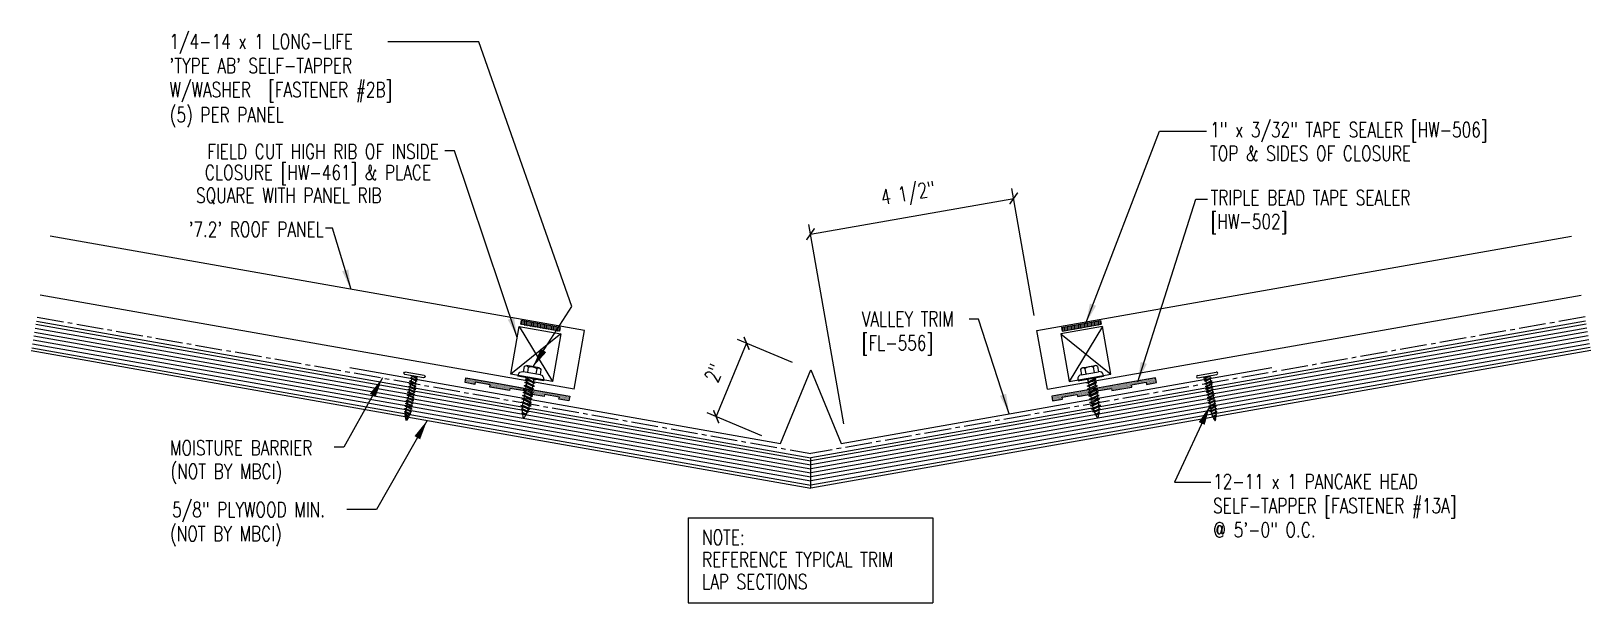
# Model space of a CAD drawing. Header units: inches. Extents: x 3.2 to 42.5, y 25.8 to 40.2.
import ezdxf
from ezdxf.enums import TextEntityAlignment as Align

# ---------------------------------------------------------------- set-up
doc = ezdxf.new("R2010")
doc.units = ezdxf.units.IN
doc.header["$MEASUREMENT"] = 0
doc.linetypes.add('CENTER2', pattern=[1.125, 0.75, -0.125, 0.125, -0.125])
for name, color, linetype in [('BARRIER', 253, 'CENTER2'), ('CLOSURE', 3, 'Continuous'), ('DIM', 2, 'Continuous'), ('FASTENER', 9, 'Continuous'), ('PANEL', 11, 'Continuous'), ('SEALANT', 8, 'Continuous'), ('STLB', 5, 'Continuous'), ('TAPE', 8, 'Continuous'), ('TEXT', 2, 'Continuous'), ('TRIM', 6, 'Continuous'), ('WOOD', 3, 'Continuous')]:
    doc.layers.add(name, color=color, linetype=linetype)
doc.styles.add('TEXT', font='SIMPLEX', dxfattribs={"width": 0.75, "height": 6})
doc.styles.add('TEXT1', font='ROMANS.shx', dxfattribs={"width": 0.75, "height": 0.375})
doc.dimstyles.new('DETAIL', dxfattribs={"dimscale": 4, "dimtxt": 0.375, "dimasz": 0.0625, "dimexe": 0.0625, "dimexo": 0.125, "dimgap": 0.0625, "dimtad": 1, "dimdec": 4, "dimzin": 3, "dimdsep": 46, "dimlunit": 4, "dimtxsty": 'TEXT1', "dimblk": 'ARCHTICK', "dimcen": 0.0625, "dimclrd": 7, "dimclre": 7, "dimclrt": 2, "dimadec": 0, "dimazin": 0, "dimtfac": 0.59375, "dimtdec": 4, "dimtmove": 0, "dimatfit": 3, "dimfxl": 0, "dimfrac": 2, "dimtolj": 1, "dimtzin": 3, "dimarcsym": 0})
doc.dimstyles.new('DETAIL$7', dxfattribs={"dimscale": 4, "dimtxt": 6, "dimasz": 0.125, "dimexe": 0.0625, "dimexo": 0.125, "dimgap": 0.0625, "dimtad": 1, "dimdec": 5, "dimzin": 3, "dimdsep": 46, "dimlunit": 4, "dimtxsty": 'TEXT', "dimblk": 'ARCHTICK', "dimcen": 0.0625, "dimclrd": 7, "dimclre": 7, "dimclrt": 2, "dimadec": 0, "dimazin": 0, "dimtfac": 0.666667, "dimtdec": 5, "dimtmove": 0, "dimatfit": 3, "dimfxl": 0, "dimfrac": 2, "dimtolj": 1, "dimtzin": 3, "dimarcsym": 0})

msp = doc.modelspace()

# ---------------------------------------------------------------- texts
at = {"layer": 'TEXT', "style": 'TEXT1', "width": 0.75}
for s, p in [('(5) PER PANEL', (6.71921, 37.93178)), ('1" x 3/32" TAPE SEALER [HW-506]', (32.89694, 37.55448)), ('TOP & SIDES OF CLOSURE', (32.89694, 36.96057)), ('VALLEY TRIM', (24.1305, 32.79085)), ('[FL-556]', (24.1305, 32.19085)), ('MOISTURE BARRIER', (6.72749, 29.551)), ('(NOT BY MBCI)', (6.73728, 28.95782)), ('5/8" PLYWOOD MIN.', (6.7792, 27.99519)), ('(NOT BY MBCI)', (6.72728, 27.39003))]:
    msp.add_text(s, height=0.375, dxfattribs=at).set_placement(p)
for s, p in [('FIELD CUT HIGH RIB OF INSIDE', (13.48591, 37.00659)), ('CLOSURE [HW-461] & PLACE ', (13.48591, 36.47933)), ('SQUARE WITH PANEL RIB', (12.04711, 35.90326)), ("'7.2' ROOF PANEL", (10.59391, 35.0497))]:
    msp.add_text(s, height=0.375, dxfattribs=at).set_placement(p, align=Align.RIGHT)

# ---------------------------------------------------------------- blocks, each defined once
blk = doc.blocks.new('_ArchTick')
at = {"color": 0, "linetype": 'ByBlock', "const_width": 0.15}
blk.add_lwpolyline([(-0.5, -0.5), (0.5, 0.5)], dxfattribs=at)
blk = doc.blocks.new('*D4')
at = {"layer": 'DEFPOINTS', "color": 0}
for p in [(27.954, 36.016), (28.56, 32.578), (23.77, 29.85)]:
    blk.add_point(p, dxfattribs=at)
at = {"layer": 'DIM', "color": 7, "lineweight": -2}
for p, q in [((28.473, 33.07), (27.91, 36.262)), ((22.842, 35.115), (27.954, 36.016)), ((23.683, 30.343), (22.798, 35.361))]:
    blk.add_line(p, q, dxfattribs=at)
at = {"layer": 'DIM', "color": 7, "lineweight": -2, "xscale": 0.25, "yscale": 0.25, "zscale": 0.25}
for p, rotation in [((27.954, 36.016), 9.999999999998792), ((22.842, 35.115), 189.9999999999988)]:
    blk.add_blockref('_ArchTick', p, dxfattribs=dict(at, rotation=rotation))
at = {"layer": 'DIM', "color": 2, "insert": (25.305, 36.093), "char_height": 0.375, "attachment_point": 5, "rotation": 10, "style": 'TEXT1'}
blk.add_mtext('\\A1;4 1/2"  ', dxfattribs=at)
blk = doc.blocks.new('*X2')
at = {"color": 0}
for p, q in [((-1.33125, 0.1375), (-1.33125, 0.1375)), ((-1.33125, 0.1125), (-1.33125, 0.1125)), ((-1.33125, 0.0875), (-1.33125, 0.0875)), ((-1.33125, 0.0625), (-1.33125, 0.0625)), ((-1.33125, 0.0375), (-1.33125, 0.0375)), ((-1.325, 0.125), (-1.325, 0.125)), ((-1.325, 0.1), (-1.325, 0.1)), ((-1.325, 0.075), (-1.325, 0.075)), ((-1.325, 0.05), (-1.325, 0.05)), ((-1.325, 0.025), (-1.325, 0.025)), ((-1.31875, 0.1375), (-1.31875, 0.1375)), ((-1.31875, 0.1125), (-1.31875, 0.1125)), ((-1.31875, 0.0875), (-1.31875, 0.0875)), ((-1.31875, 0.0625), (-1.31875, 0.0625)), ((-1.31875, 0.0375), (-1.31875, 0.0375)), ((-1.3125, 0.125), (-1.3125, 0.125)), ((-1.3125, 0.1), (-1.3125, 0.1)), ((-1.3125, 0.075), (-1.3125, 0.075)), ((-1.3125, 0.05), (-1.3125, 0.05)), ((-1.3125, 0.025), (-1.3125, 0.025)), ((-1.30625, 0.1375), (-1.30625, 0.1375)), ((-1.30625, 0.1125), (-1.30625, 0.1125)), ((-1.30625, 0.0875), (-1.30625, 0.0875)), ((-1.30625, 0.0625), (-1.30625, 0.0625)), ((-1.30625, 0.0375), (-1.30625, 0.0375)), ((-1.3, 0.125), (-1.3, 0.125)), ((-1.3, 0.1), (-1.3, 0.1)), ((-1.3, 0.075), (-1.3, 0.075)), ((-1.3, 0.05), (-1.3, 0.05)), ((-1.3, 0.025), (-1.3, 0.025)), ((-1.29375, 0.1375), (-1.29375, 0.1375)), ((-1.29375, 0.1125), (-1.29375, 0.1125)), ((-1.29375, 0.0875), (-1.29375, 0.0875)), ((-1.29375, 0.0625), (-1.29375, 0.0625)), ((-1.29375, 0.0375), (-1.29375, 0.0375)), ((-1.2875, 0.125), (-1.2875, 0.125)), ((-1.2875, 0.1), (-1.2875, 0.1)), ((-1.2875, 0.075), (-1.2875, 0.075)), ((-1.2875, 0.05), (-1.2875, 0.05)), ((-1.2875, 0.025), (-1.2875, 0.025)), ((-1.28125, 0.1375), (-1.28125, 0.1375)), ((-1.28125, 0.1125), (-1.28125, 0.1125)), ((-1.28125, 0.0875), (-1.28125, 0.0875)), ((-1.28125, 0.0625), (-1.28125, 0.0625)), ((-1.28125, 0.0375), (-1.28125, 0.0375)), ((-1.275, 0.125), (-1.275, 0.125)), ((-1.275, 0.1), (-1.275, 0.1)), ((-1.275, 0.075), (-1.275, 0.075)), ((-1.275, 0.05), (-1.275, 0.05)), ((-1.275, 0.025), (-1.275, 0.025)), ((-1.26875, 0.1375), (-1.26875, 0.1375)), ((-1.26875, 0.1125), (-1.26875, 0.1125)), ((-1.26875, 0.0875), (-1.26875, 0.0875)), ((-1.26875, 0.0625), (-1.26875, 0.0625)), ((-1.26875, 0.0375), (-1.26875, 0.0375)), ((-1.2625, 0.125), (-1.2625, 0.125)), ((-1.2625, 0.1), (-1.2625, 0.1)), ((-1.2625, 0.075), (-1.2625, 0.075)), ((-1.2625, 0.05), (-1.2625, 0.05)), ((-1.2625, 0.025), (-1.2625, 0.025)), ((-1.25625, 0.1375), (-1.25625, 0.1375)), ((-1.25625, 0.1125), (-1.25625, 0.1125)), ((-1.25625, 0.0875), (-1.25625, 0.0875)), ((-1.25625, 0.0625), (-1.25625, 0.0625)), ((-1.25625, 0.0375), (-1.25625, 0.0375)), ((-1.25, 0.125), (-1.25, 0.125)), ((-1.25, 0.1), (-1.25, 0.1)), ((-1.25, 0.075), (-1.25, 0.075)), ((-1.25, 0.05), (-1.25, 0.05)), ((-1.25, 0.025), (-1.25, 0.025)), ((-1.24375, 0.1375), (-1.24375, 0.1375)), ((-1.24375, 0.1125), (-1.24375, 0.1125)), ((-1.24375, 0.0875), (-1.24375, 0.0875)), ((-1.24375, 0.0625), (-1.24375, 0.0625)), ((-1.24375, 0.0375), (-1.24375, 0.0375)), ((-1.2375, 0.125), (-1.2375, 0.125)), ((-1.2375, 0.1), (-1.2375, 0.1)), ((-1.2375, 0.075), (-1.2375, 0.075)), ((-1.2375, 0.05), (-1.2375, 0.05)), ((-1.2375, 0.025), (-1.2375, 0.025)), ((-1.23125, 0.1375), (-1.23125, 0.1375)), ((-1.23125, 0.1125), (-1.23125, 0.1125)), ((-1.23125, 0.0875), (-1.23125, 0.0875)), ((-1.23125, 0.0625), (-1.23125, 0.0625)), ((-1.23125, 0.0375), (-1.23125, 0.0375)), ((-1.225, 0.125), (-1.225, 0.125)), ((-1.225, 0.1), (-1.225, 0.1)), ((-1.225, 0.075), (-1.225, 0.075)), ((-1.225, 0.05), (-1.225, 0.05)), ((-1.225, 0.025), (-1.225, 0.025)), ((-1.21875, 0.1375), (-1.21875, 0.1375)), ((-1.21875, 0.1125), (-1.21875, 0.1125)), ((-1.21875, 0.0875), (-1.21875, 0.0875)), ((-1.21875, 0.0625), (-1.21875, 0.0625)), ((-1.21875, 0.0375), (-1.21875, 0.0375)), ((-1.2125, 0.125), (-1.2125, 0.125)), ((-1.2125, 0.1), (-1.2125, 0.1)), ((-1.2125, 0.075), (-1.2125, 0.075)), ((-1.2125, 0.05), (-1.2125, 0.05)), ((-1.2125, 0.025), (-1.2125, 0.025)), ((-1.20625, 0.1375), (-1.20625, 0.1375)), ((-1.20625, 0.1125), (-1.20625, 0.1125)), ((-1.20625, 0.0875), (-1.20625, 0.0875)), ((-1.20625, 0.0625), (-1.20625, 0.0625)), ((-1.20625, 0.0375), (-1.20625, 0.0375)), ((-1.2, 0.125), (-1.2, 0.125)), ((-1.2, 0.1), (-1.2, 0.1)), ((-1.2, 0.075), (-1.2, 0.075)), ((-1.2, 0.05), (-1.2, 0.05)), ((-1.2, 0.025), (-1.2, 0.025)), ((-1.19375, 0.1375), (-1.19375, 0.1375)), ((-1.19375, 0.1125), (-1.19375, 0.1125)), ((-1.19375, 0.0875), (-1.19375, 0.0875)), ((-1.19375, 0.0625), (-1.19375, 0.0625)), ((-1.19375, 0.0375), (-1.19375, 0.0375)), ((-1.1875, 0.125), (-1.1875, 0.125)), ((-1.1875, 0.1), (-1.1875, 0.1)), ((-1.1875, 0.075), (-1.1875, 0.075)), ((-1.1875, 0.05), (-1.1875, 0.05)), ((-1.1875, 0.025), (-1.1875, 0.025)), ((-1.18125, 0.1375), (-1.18125, 0.1375)), ((-1.18125, 0.1125), (-1.18125, 0.1125)), ((-1.18125, 0.0875), (-1.18125, 0.0875)), ((-1.18125, 0.0625), (-1.18125, 0.0625)), ((-1.18125, 0.0375), (-1.18125, 0.0375)), ((-1.175, 0.125), (-1.175, 0.125)), ((-1.175, 0.1), (-1.175, 0.1)), ((-1.175, 0.075), (-1.175, 0.075)), ((-1.175, 0.05), (-1.175, 0.05)), ((-1.175, 0.025), (-1.175, 0.025)), ((-1.16875, 0.1375), (-1.16875, 0.1375)), ((-1.16875, 0.1125), (-1.16875, 0.1125)), ((-1.16875, 0.0875), (-1.16875, 0.0875)), ((-1.16875, 0.0625), (-1.16875, 0.0625)), ((-1.16875, 0.0375), (-1.16875, 0.0375)), ((-1.1625, 0.125), (-1.1625, 0.125)), ((-1.1625, 0.1), (-1.1625, 0.1)), ((-1.1625, 0.075), (-1.1625, 0.075)), ((-1.1625, 0.05), (-1.1625, 0.05)), ((-1.1625, 0.025), (-1.1625, 0.025)), ((-1.15625, 0.1375), (-1.15625, 0.1375)), ((-1.15625, 0.1125), (-1.15625, 0.1125)), ((-1.15625, 0.0875), (-1.15625, 0.0875)), ((-1.15625, 0.0625), (-1.15625, 0.0625)), ((-1.15625, 0.0375), (-1.15625, 0.0375)), ((-1.15, 0.125), (-1.15, 0.125)), ((-1.15, 0.1), (-1.15, 0.1)), ((-1.15, 0.075), (-1.15, 0.075)), ((-1.15, 0.05), (-1.15, 0.05)), ((-1.15, 0.025), (-1.15, 0.025)), ((-1.14375, 0.1375), (-1.14375, 0.1375)), ((-1.14375, 0.1125), (-1.14375, 0.1125)), ((-1.14375, 0.0875), (-1.14375, 0.0875)), ((-1.14375, 0.0625), (-1.14375, 0.0625)), ((-1.14375, 0.0375), (-1.14375, 0.0375)), ((-1.1375, 0.125), (-1.1375, 0.125)), ((-1.1375, 0.1), (-1.1375, 0.1)), ((-1.1375, 0.075), (-1.1375, 0.075)), ((-1.1375, 0.05), (-1.1375, 0.05)), ((-1.1375, 0.025), (-1.1375, 0.025)), ((-1.13125, 0.1375), (-1.13125, 0.1375)), ((-1.13125, 0.1125), (-1.13125, 0.1125)), ((-1.13125, 0.0875), (-1.13125, 0.0875)), ((-1.13125, 0.0625), (-1.13125, 0.0625)), ((-1.13125, 0.0375), (-1.13125, 0.0375)), ((-1.125, 0.125), (-1.125, 0.125)), ((-1.125, 0.1), (-1.125, 0.1)), ((-1.125, 0.075), (-1.125, 0.075)), ((-1.125, 0.05), (-1.125, 0.05)), ((-1.125, 0.025), (-1.125, 0.025)), ((-1.11875, 0.1375), (-1.11875, 0.1375)), ((-1.11875, 0.1125), (-1.11875, 0.1125)), ((-1.11875, 0.0875), (-1.11875, 0.0875)), ((-1.11875, 0.0625), (-1.11875, 0.0625)), ((-1.11875, 0.0375), (-1.11875, 0.0375)), ((-1.1125, 0.125), (-1.1125, 0.125)), ((-1.1125, 0.1), (-1.1125, 0.1)), ((-1.1125, 0.075), (-1.1125, 0.075)), ((-1.1125, 0.05), (-1.1125, 0.05)), ((-1.1125, 0.025), (-1.1125, 0.025)), ((-1.10625, 0.1375), (-1.10625, 0.1375)), ((-1.10625, 0.1125), (-1.10625, 0.1125)), ((-1.10625, 0.0875), (-1.10625, 0.0875)), ((-1.10625, 0.0625), (-1.10625, 0.0625)), ((-1.10625, 0.0375), (-1.10625, 0.0375)), ((-1.1, 0.125), (-1.1, 0.125)), ((-1.1, 0.1), (-1.1, 0.1)), ((-1.1, 0.075), (-1.1, 0.075)), ((-1.1, 0.05), (-1.1, 0.05)), ((-1.1, 0.025), (-1.1, 0.025)), ((-1.09375, 0.1375), (-1.09375, 0.1375)), ((-1.09375, 0.1125), (-1.09375, 0.1125)), ((-1.09375, 0.0875), (-1.09375, 0.0875)), ((-1.09375, 0.0625), (-1.09375, 0.0625)), ((-1.09375, 0.0375), (-1.09375, 0.0375)), ((-1.0875, 0.125), (-1.0875, 0.125)), ((-1.0875, 0.1), (-1.0875, 0.1)), ((-1.0875, 0.075), (-1.0875, 0.075)), ((-1.0875, 0.05), (-1.0875, 0.05)), ((-1.0875, 0.025), (-1.0875, 0.025)), ((-1.08125, 0.1375), (-1.08125, 0.1375)), ((-1.08125, 0.1125), (-1.08125, 0.1125)), ((-1.08125, 0.0875), (-1.08125, 0.0875)), ((-1.075, 0.125), (-1.075, 0.125)), ((-1.075, 0.1), (-1.075, 0.1)), ((-1.06875, 0.1375), (-1.06875, 0.1375)), ((-1.06875, 0.1125), (-1.06875, 0.1125)), ((-1.06875, 0.0875), (-1.06875, 0.0875)), ((-1.0625, 0.125), (-1.0625, 0.125)), ((-1.0625, 0.1), (-1.0625, 0.1)), ((-1.05625, 0.1375), (-1.05625, 0.1375)), ((-1.05625, 0.1125), (-1.05625, 0.1125)), ((-1.05625, 0.0875), (-1.05625, 0.0875)), ((-1.05, 0.125), (-1.05, 0.125)), ((-1.05, 0.1), (-1.05, 0.1)), ((-1.04375, 0.1375), (-1.04375, 0.1375)), ((-1.04375, 0.1125), (-1.04375, 0.1125)), ((-1.04375, 0.0875), (-1.04375, 0.0875)), ((-1.0375, 0.125), (-1.0375, 0.125)), ((-1.0375, 0.1), (-1.0375, 0.1)), ((-1.03125, 0.1375), (-1.03125, 0.1375)), ((-1.03125, 0.1125), (-1.03125, 0.1125)), ((-1.03125, 0.0875), (-1.03125, 0.0875)), ((-1.025, 0.125), (-1.025, 0.125)), ((-1.025, 0.1), (-1.025, 0.1)), ((-1.01875, 0.1375), (-1.01875, 0.1375)), ((-1.01875, 0.1125), (-1.01875, 0.1125)), ((-1.01875, 0.0875), (-1.01875, 0.0875)), ((-1.0125, 0.125), (-1.0125, 0.125)), ((-1.0125, 0.1), (-1.0125, 0.1)), ((-1.00625, 0.1375), (-1.00625, 0.1375)), ((-1.00625, 0.1125), (-1.00625, 0.1125)), ((-1.00625, 0.0875), (-1.00625, 0.0875)), ((-1, 0.125), (-1, 0.125)), ((-1, 0.1), (-1, 0.1)), ((-0.99375, 0.1375), (-0.99375, 0.1375)), ((-0.99375, 0.1125), (-0.99375, 0.1125)), ((-0.99375, 0.0875), (-0.99375, 0.0875)), ((-0.9875, 0.125), (-0.9875, 0.125)), ((-0.9875, 0.1), (-0.9875, 0.1)), ((-0.98125, 0.1375), (-0.98125, 0.1375)), ((-0.98125, 0.1125), (-0.98125, 0.1125)), ((-0.98125, 0.0875), (-0.98125, 0.0875)), ((-0.975, 0.125), (-0.975, 0.125)), ((-0.975, 0.1), (-0.975, 0.1)), ((-0.96875, 0.1375), (-0.96875, 0.1375)), ((-0.96875, 0.1125), (-0.96875, 0.1125)), ((-0.96875, 0.0875), (-0.96875, 0.0875)), ((-0.9625, 0.125), (-0.9625, 0.125)), ((-0.9625, 0.1), (-0.9625, 0.1)), ((-0.95625, 0.1375), (-0.95625, 0.1375)), ((-0.95625, 0.1125), (-0.95625, 0.1125)), ((-0.95625, 0.0875), (-0.95625, 0.0875)), ((-0.95, 0.125), (-0.95, 0.125)), ((-0.95, 0.1), (-0.95, 0.1)), ((-0.94375, 0.1375), (-0.94375, 0.1375)), ((-0.94375, 0.1125), (-0.94375, 0.1125)), ((-0.94375, 0.0875), (-0.94375, 0.0875)), ((-0.9375, 0.125), (-0.9375, 0.125)), ((-0.9375, 0.1), (-0.9375, 0.1)), ((-0.93125, 0.1375), (-0.93125, 0.1375)), ((-0.93125, 0.1125), (-0.93125, 0.1125)), ((-0.93125, 0.0875), (-0.93125, 0.0875)), ((-0.925, 0.125), (-0.925, 0.125)), ((-0.925, 0.1), (-0.925, 0.1)), ((-0.91875, 0.1375), (-0.91875, 0.1375)), ((-0.91875, 0.1125), (-0.91875, 0.1125)), ((-0.91875, 0.0875), (-0.91875, 0.0875)), ((-0.9125, 0.125), (-0.9125, 0.125)), ((-0.9125, 0.1), (-0.9125, 0.1)), ((-0.90625, 0.1375), (-0.90625, 0.1375)), ((-0.90625, 0.1125), (-0.90625, 0.1125)), ((-0.90625, 0.0875), (-0.90625, 0.0875)), ((-0.9, 0.125), (-0.9, 0.125)), ((-0.9, 0.1), (-0.9, 0.1)), ((-0.89375, 0.1375), (-0.89375, 0.1375)), ((-0.89375, 0.1125), (-0.89375, 0.1125)), ((-0.89375, 0.0875), (-0.89375, 0.0875)), ((-0.8875, 0.125), (-0.8875, 0.125)), ((-0.8875, 0.1), (-0.8875, 0.1)), ((-0.88125, 0.1375), (-0.88125, 0.1375)), ((-0.88125, 0.1125), (-0.88125, 0.1125)), ((-0.88125, 0.0875), (-0.88125, 0.0875)), ((-0.875, 0.125), (-0.875, 0.125)), ((-0.875, 0.1), (-0.875, 0.1)), ((-0.86875, 0.1375), (-0.86875, 0.1375)), ((-0.86875, 0.1125), (-0.86875, 0.1125)), ((-0.86875, 0.0875), (-0.86875, 0.0875)), ((-0.8625, 0.125), (-0.8625, 0.125)), ((-0.8625, 0.1), (-0.8625, 0.1)), ((-0.85625, 0.1375), (-0.85625, 0.1375)), ((-0.85625, 0.1125), (-0.85625, 0.1125)), ((-0.85625, 0.0875), (-0.85625, 0.0875)), ((-0.85, 0.125), (-0.85, 0.125)), ((-0.85, 0.1), (-0.85, 0.1)), ((-0.84375, 0.1375), (-0.84375, 0.1375)), ((-0.84375, 0.1125), (-0.84375, 0.1125)), ((-0.84375, 0.0875), (-0.84375, 0.0875)), ((-0.8375, 0.125), (-0.8375, 0.125)), ((-0.8375, 0.1), (-0.8375, 0.1)), ((-0.83125, 0.1375), (-0.83125, 0.1375)), ((-0.83125, 0.1125), (-0.83125, 0.1125)), ((-0.83125, 0.0875), (-0.83125, 0.0875)), ((-0.825, 0.125), (-0.825, 0.125)), ((-0.825, 0.1), (-0.825, 0.1)), ((-0.81875, 0.1375), (-0.81875, 0.1375)), ((-0.81875, 0.1125), (-0.81875, 0.1125)), ((-0.81875, 0.0875), (-0.81875, 0.0875)), ((-0.8125, 0.125), (-0.8125, 0.125)), ((-0.8125, 0.1), (-0.8125, 0.1)), ((-0.80625, 0.1375), (-0.80625, 0.1375)), ((-0.80625, 0.1125), (-0.80625, 0.1125)), ((-0.80625, 0.0875), (-0.80625, 0.0875)), ((-0.8, 0.125), (-0.8, 0.125)), ((-0.8, 0.1), (-0.8, 0.1)), ((-0.79375, 0.1375), (-0.79375, 0.1375)), ((-0.79375, 0.1125), (-0.79375, 0.1125)), ((-0.79375, 0.0875), (-0.79375, 0.0875)), ((-0.7875, 0.125), (-0.7875, 0.125)), ((-0.7875, 0.1), (-0.7875, 0.1)), ((-0.78125, 0.1375), (-0.78125, 0.1375)), ((-0.78125, 0.1125), (-0.78125, 0.1125)), ((-0.78125, 0.0875), (-0.78125, 0.0875)), ((-0.775, 0.125), (-0.775, 0.125)), ((-0.775, 0.1), (-0.775, 0.1)), ((-0.76875, 0.1375), (-0.76875, 0.1375)), ((-0.76875, 0.1125), (-0.76875, 0.1125)), ((-0.76875, 0.0875), (-0.76875, 0.0875)), ((-0.7625, 0.125), (-0.7625, 0.125)), ((-0.7625, 0.1), (-0.7625, 0.1)), ((-0.75625, 0.1375), (-0.75625, 0.1375)), ((-0.75625, 0.1125), (-0.75625, 0.1125)), ((-0.75625, 0.0875), (-0.75625, 0.0875)), ((-0.75, 0.125), (-0.75, 0.125)), ((-0.75, 0.1), (-0.75, 0.1)), ((-0.74375, 0.1375), (-0.74375, 0.1375)), ((-0.74375, 0.1125), (-0.74375, 0.1125)), ((-0.74375, 0.0875), (-0.74375, 0.0875)), ((-0.7375, 0.125), (-0.7375, 0.125)), ((-0.7375, 0.1), (-0.7375, 0.1)), ((-0.73125, 0.1375), (-0.73125, 0.1375)), ((-0.73125, 0.1125), (-0.73125, 0.1125)), ((-0.73125, 0.0875), (-0.73125, 0.0875)), ((-0.725, 0.125), (-0.725, 0.125)), ((-0.725, 0.1), (-0.725, 0.1)), ((-0.71875, 0.1375), (-0.71875, 0.1375)), ((-0.71875, 0.1125), (-0.71875, 0.1125)), ((-0.71875, 0.0875), (-0.71875, 0.0875)), ((-0.7125, 0.125), (-0.7125, 0.125)), ((-0.7125, 0.1), (-0.7125, 0.1)), ((-0.70625, 0.1375), (-0.70625, 0.1375)), ((-0.70625, 0.1125), (-0.70625, 0.1125)), ((-0.70625, 0.0875), (-0.70625, 0.0875)), ((-0.7, 0.125), (-0.7, 0.125)), ((-0.7, 0.1), (-0.7, 0.1)), ((-0.7, 0.075), (-0.7, 0.075)), ((-0.7, 0.05), (-0.7, 0.05)), ((-0.7, 0.025), (-0.7, 0.025)), ((-0.69375, 0.1375), (-0.69375, 0.1375)), ((-0.69375, 0.1125), (-0.69375, 0.1125)), ((-0.69375, 0.0875), (-0.69375, 0.0875)), ((-0.69375, 0.0625), (-0.69375, 0.0625)), ((-0.69375, 0.0375), (-0.69375, 0.0375)), ((-0.6875, 0.125), (-0.6875, 0.125)), ((-0.6875, 0.1), (-0.6875, 0.1)), ((-0.6875, 0.075), (-0.6875, 0.075)), ((-0.6875, 0.05), (-0.6875, 0.05)), ((-0.6875, 0.025), (-0.6875, 0.025)), ((-0.68125, 0.1375), (-0.68125, 0.1375)), ((-0.68125, 0.1125), (-0.68125, 0.1125)), ((-0.68125, 0.0875), (-0.68125, 0.0875)), ((-0.68125, 0.0625), (-0.68125, 0.0625)), ((-0.68125, 0.0375), (-0.68125, 0.0375)), ((-0.675, 0.125), (-0.675, 0.125)), ((-0.675, 0.1), (-0.675, 0.1)), ((-0.675, 0.075), (-0.675, 0.075)), ((-0.675, 0.05), (-0.675, 0.05)), ((-0.675, 0.025), (-0.675, 0.025)), ((-0.66875, 0.1375), (-0.66875, 0.1375)), ((-0.66875, 0.1125), (-0.66875, 0.1125)), ((-0.66875, 0.0875), (-0.66875, 0.0875)), ((-0.66875, 0.0625), (-0.66875, 0.0625)), ((-0.66875, 0.0375), (-0.66875, 0.0375)), ((-0.6625, 0.125), (-0.6625, 0.125)), ((-0.6625, 0.1), (-0.6625, 0.1)), ((-0.6625, 0.075), (-0.6625, 0.075)), ((-0.6625, 0.05), (-0.6625, 0.05)), ((-0.6625, 0.025), (-0.6625, 0.025)), ((-0.65625, 0.1375), (-0.65625, 0.1375)), ((-0.65625, 0.1125), (-0.65625, 0.1125)), ((-0.65625, 0.0875), (-0.65625, 0.0875)), ((-0.65625, 0.0625), (-0.65625, 0.0625)), ((-0.65625, 0.0375), (-0.65625, 0.0375)), ((-0.65, 0.125), (-0.65, 0.125)), ((-0.65, 0.1), (-0.65, 0.1)), ((-0.65, 0.075), (-0.65, 0.075)), ((-0.65, 0.05), (-0.65, 0.05)), ((-0.65, 0.025), (-0.65, 0.025)), ((-0.64375, 0.1375), (-0.64375, 0.1375)), ((-0.64375, 0.1125), (-0.64375, 0.1125)), ((-0.64375, 0.0875), (-0.64375, 0.0875)), ((-0.64375, 0.0625), (-0.64375, 0.0625)), ((-0.64375, 0.0375), (-0.64375, 0.0375)), ((-0.6375, 0.125), (-0.6375, 0.125)), ((-0.6375, 0.1), (-0.6375, 0.1)), ((-0.6375, 0.075), (-0.6375, 0.075)), ((-0.6375, 0.05), (-0.6375, 0.05)), ((-0.6375, 0.025), (-0.6375, 0.025)), ((-0.63125, 0.1375), (-0.63125, 0.1375)), ((-0.63125, 0.1125), (-0.63125, 0.1125)), ((-0.63125, 0.0875), (-0.63125, 0.0875)), ((-0.63125, 0.0625), (-0.63125, 0.0625)), ((-0.63125, 0.0375), (-0.63125, 0.0375)), ((-0.625, 0.125), (-0.625, 0.125)), ((-0.625, 0.1), (-0.625, 0.1)), ((-0.625, 0.075), (-0.625, 0.075)), ((-0.625, 0.05), (-0.625, 0.05)), ((-0.625, 0.025), (-0.625, 0.025)), ((-0.61875, 0.1375), (-0.61875, 0.1375)), ((-0.61875, 0.1125), (-0.61875, 0.1125)), ((-0.61875, 0.0875), (-0.61875, 0.0875)), ((-0.61875, 0.0625), (-0.61875, 0.0625)), ((-0.61875, 0.0375), (-0.61875, 0.0375)), ((-0.6125, 0.125), (-0.6125, 0.125)), ((-0.6125, 0.1), (-0.6125, 0.1)), ((-0.6125, 0.075), (-0.6125, 0.075)), ((-0.6125, 0.05), (-0.6125, 0.05)), ((-0.6125, 0.025), (-0.6125, 0.025)), ((-0.60625, 0.1375), (-0.60625, 0.1375)), ((-0.60625, 0.1125), (-0.60625, 0.1125)), ((-0.60625, 0.0875), (-0.60625, 0.0875)), ((-0.60625, 0.0625), (-0.60625, 0.0625)), ((-0.60625, 0.0375), (-0.60625, 0.0375)), ((-0.6, 0.125), (-0.6, 0.125)), ((-0.6, 0.1), (-0.6, 0.1)), ((-0.6, 0.075), (-0.6, 0.075)), ((-0.6, 0.05), (-0.6, 0.05)), ((-0.6, 0.025), (-0.6, 0.025)), ((-0.59375, 0.1375), (-0.59375, 0.1375)), ((-0.59375, 0.1125), (-0.59375, 0.1125)), ((-0.59375, 0.0875), (-0.59375, 0.0875)), ((-0.59375, 0.0625), (-0.59375, 0.0625)), ((-0.59375, 0.0375), (-0.59375, 0.0375)), ((-0.5875, 0.125), (-0.5875, 0.125)), ((-0.5875, 0.1), (-0.5875, 0.1)), ((-0.5875, 0.075), (-0.5875, 0.075)), ((-0.5875, 0.05), (-0.5875, 0.05)), ((-0.5875, 0.025), (-0.5875, 0.025)), ((-0.58125, 0.1375), (-0.58125, 0.1375)), ((-0.58125, 0.1125), (-0.58125, 0.1125)), ((-0.58125, 0.0875), (-0.58125, 0.0875)), ((-0.58125, 0.0625), (-0.58125, 0.0625)), ((-0.58125, 0.0375), (-0.58125, 0.0375)), ((-0.575, 0.125), (-0.575, 0.125)), ((-0.575, 0.1), (-0.575, 0.1)), ((-0.575, 0.075), (-0.575, 0.075)), ((-0.575, 0.05), (-0.575, 0.05)), ((-0.575, 0.025), (-0.575, 0.025)), ((-0.56875, 0.1375), (-0.56875, 0.1375)), ((-0.56875, 0.1125), (-0.56875, 0.1125)), ((-0.56875, 0.0875), (-0.56875, 0.0875)), ((-0.56875, 0.0625), (-0.56875, 0.0625)), ((-0.56875, 0.0375), (-0.56875, 0.0375)), ((-0.5625, 0.125), (-0.5625, 0.125)), ((-0.5625, 0.1), (-0.5625, 0.1)), ((-0.5625, 0.075), (-0.5625, 0.075)), ((-0.5625, 0.05), (-0.5625, 0.05)), ((-0.5625, 0.025), (-0.5625, 0.025)), ((-0.55625, 0.1375), (-0.55625, 0.1375)), ((-0.55625, 0.1125), (-0.55625, 0.1125)), ((-0.55625, 0.0875), (-0.55625, 0.0875)), ((-0.55625, 0.0625), (-0.55625, 0.0625)), ((-0.55625, 0.0375), (-0.55625, 0.0375)), ((-0.55, 0.125), (-0.55, 0.125)), ((-0.55, 0.1), (-0.55, 0.1)), ((-0.55, 0.075), (-0.55, 0.075)), ((-0.55, 0.05), (-0.55, 0.05)), ((-0.55, 0.025), (-0.55, 0.025)), ((-0.54375, 0.1375), (-0.54375, 0.1375)), ((-0.54375, 0.1125), (-0.54375, 0.1125)), ((-0.54375, 0.0875), (-0.54375, 0.0875)), ((-0.54375, 0.0625), (-0.54375, 0.0625)), ((-0.54375, 0.0375), (-0.54375, 0.0375)), ((-0.5375, 0.125), (-0.5375, 0.125)), ((-0.5375, 0.1), (-0.5375, 0.1)), ((-0.5375, 0.075), (-0.5375, 0.075)), ((-0.5375, 0.05), (-0.5375, 0.05)), ((-0.5375, 0.025), (-0.5375, 0.025)), ((-0.53125, 0.1375), (-0.53125, 0.1375)), ((-0.53125, 0.1125), (-0.53125, 0.1125)), ((-0.53125, 0.0875), (-0.53125, 0.0875)), ((-0.53125, 0.0625), (-0.53125, 0.0625)), ((-0.53125, 0.0375), (-0.53125, 0.0375)), ((-0.525, 0.125), (-0.525, 0.125)), ((-0.525, 0.1), (-0.525, 0.1)), ((-0.525, 0.075), (-0.525, 0.075)), ((-0.525, 0.05), (-0.525, 0.05)), ((-0.525, 0.025), (-0.525, 0.025)), ((-0.51875, 0.1375), (-0.51875, 0.1375)), ((-0.51875, 0.1125), (-0.51875, 0.1125)), ((-0.51875, 0.0875), (-0.51875, 0.0875)), ((-0.51875, 0.0625), (-0.51875, 0.0625)), ((-0.51875, 0.0375), (-0.51875, 0.0375)), ((-0.5125, 0.125), (-0.5125, 0.125)), ((-0.5125, 0.1), (-0.5125, 0.1)), ((-0.5125, 0.075), (-0.5125, 0.075)), ((-0.5125, 0.05), (-0.5125, 0.05)), ((-0.5125, 0.025), (-0.5125, 0.025)), ((-0.50625, 0.1375), (-0.50625, 0.1375)), ((-0.50625, 0.1125), (-0.50625, 0.1125)), ((-0.50625, 0.0875), (-0.50625, 0.0875)), ((-0.50625, 0.0625), (-0.50625, 0.0625)), ((-0.50625, 0.0375), (-0.50625, 0.0375)), ((-0.5, 0.125), (-0.5, 0.125)), ((-0.5, 0.1), (-0.5, 0.1)), ((-0.5, 0.075), (-0.5, 0.075)), ((-0.5, 0.05), (-0.5, 0.05)), ((-0.5, 0.025), (-0.5, 0.025)), ((-0.49375, 0.1375), (-0.49375, 0.1375)), ((-0.49375, 0.1125), (-0.49375, 0.1125)), ((-0.49375, 0.0875), (-0.49375, 0.0875)), ((-0.49375, 0.0625), (-0.49375, 0.0625)), ((-0.49375, 0.0375), (-0.49375, 0.0375)), ((-0.4875, 0.125), (-0.4875, 0.125)), ((-0.4875, 0.1), (-0.4875, 0.1)), ((-0.4875, 0.075), (-0.4875, 0.075)), ((-0.4875, 0.05), (-0.4875, 0.05)), ((-0.4875, 0.025), (-0.4875, 0.025)), ((-0.48125, 0.1375), (-0.48125, 0.1375)), ((-0.48125, 0.1125), (-0.48125, 0.1125)), ((-0.48125, 0.0875), (-0.48125, 0.0875)), ((-0.48125, 0.0625), (-0.48125, 0.0625)), ((-0.48125, 0.0375), (-0.48125, 0.0375)), ((-0.475, 0.125), (-0.475, 0.125)), ((-0.475, 0.1), (-0.475, 0.1)), ((-0.475, 0.075), (-0.475, 0.075)), ((-0.475, 0.05), (-0.475, 0.05)), ((-0.475, 0.025), (-0.475, 0.025)), ((-0.46875, 0.1375), (-0.46875, 0.1375)), ((-0.46875, 0.1125), (-0.46875, 0.1125)), ((-0.46875, 0.0875), (-0.46875, 0.0875)), ((-0.46875, 0.0625), (-0.46875, 0.0625)), ((-0.46875, 0.0375), (-0.46875, 0.0375)), ((-0.4625, 0.125), (-0.4625, 0.125)), ((-0.4625, 0.1), (-0.4625, 0.1)), ((-0.4625, 0.075), (-0.4625, 0.075)), ((-0.4625, 0.05), (-0.4625, 0.05)), ((-0.4625, 0.025), (-0.4625, 0.025)), ((-0.45625, 0.1375), (-0.45625, 0.1375)), ((-0.45625, 0.1125), (-0.45625, 0.1125)), ((-0.45625, 0.0875), (-0.45625, 0.0875)), ((-0.45625, 0.0625), (-0.45625, 0.0625)), ((-0.45625, 0.0375), (-0.45625, 0.0375)), ((-0.45, 0.125), (-0.45, 0.125)), ((-0.45, 0.1), (-0.45, 0.1)), ((-0.45, 0.075), (-0.45, 0.075)), ((-0.45, 0.05), (-0.45, 0.05)), ((-0.45, 0.025), (-0.45, 0.025)), ((-0.44375, 0.1375), (-0.44375, 0.1375)), ((-0.44375, 0.1125), (-0.44375, 0.1125)), ((-0.44375, 0.0875), (-0.44375, 0.0875)), ((-0.44375, 0.0625), (-0.44375, 0.0625)), ((-0.44375, 0.0375), (-0.44375, 0.0375)), ((-0.4375, 0.125), (-0.4375, 0.125)), ((-0.4375, 0.1), (-0.4375, 0.1)), ((-0.4375, 0.075), (-0.4375, 0.075)), ((-0.4375, 0.05), (-0.4375, 0.05)), ((-0.4375, 0.025), (-0.4375, 0.025)), ((-0.43125, 0.1375), (-0.43125, 0.1375)), ((-0.43125, 0.1125), (-0.43125, 0.1125)), ((-0.43125, 0.0875), (-0.43125, 0.0875)), ((-0.43125, 0.0625), (-0.43125, 0.0625)), ((-0.43125, 0.0375), (-0.43125, 0.0375)), ((-0.425, 0.125), (-0.425, 0.125)), ((-0.425, 0.1), (-0.425, 0.1)), ((-0.425, 0.075), (-0.425, 0.075)), ((-0.425, 0.05), (-0.425, 0.05)), ((-0.425, 0.025), (-0.425, 0.025)), ((-0.41875, 0.1375), (-0.41875, 0.1375)), ((-0.41875, 0.1125), (-0.41875, 0.1125)), ((-0.41875, 0.0875), (-0.41875, 0.0875)), ((-0.41875, 0.0625), (-0.41875, 0.0625)), ((-0.41875, 0.0375), (-0.41875, 0.0375)), ((-0.4125, 0.125), (-0.4125, 0.125)), ((-0.4125, 0.1), (-0.4125, 0.1)), ((-0.4125, 0.075), (-0.4125, 0.075)), ((-0.4125, 0.05), (-0.4125, 0.05)), ((-0.4125, 0.025), (-0.4125, 0.025)), ((-0.40625, 0.1375), (-0.40625, 0.1375)), ((-0.40625, 0.1125), (-0.40625, 0.1125)), ((-0.40625, 0.0875), (-0.40625, 0.0875)), ((-0.40625, 0.0625), (-0.40625, 0.0625)), ((-0.40625, 0.0375), (-0.40625, 0.0375)), ((-0.4, 0.125), (-0.4, 0.125)), ((-0.4, 0.1), (-0.4, 0.1)), ((-0.4, 0.075), (-0.4, 0.075)), ((-0.4, 0.05), (-0.4, 0.05)), ((-0.4, 0.025), (-0.4, 0.025)), ((-0.39375, 0.1375), (-0.39375, 0.1375)), ((-0.39375, 0.1125), (-0.39375, 0.1125)), ((-0.39375, 0.0875), (-0.39375, 0.0875)), ((-0.39375, 0.0625), (-0.39375, 0.0625)), ((-0.39375, 0.0375), (-0.39375, 0.0375)), ((-0.3875, 0.125), (-0.3875, 0.125)), ((-0.3875, 0.1), (-0.3875, 0.1)), ((-0.3875, 0.075), (-0.3875, 0.075)), ((-0.3875, 0.05), (-0.3875, 0.05)), ((-0.3875, 0.025), (-0.3875, 0.025)), ((-0.38125, 0.1375), (-0.38125, 0.1375)), ((-0.38125, 0.1125), (-0.38125, 0.1125)), ((-0.38125, 0.0875), (-0.38125, 0.0875)), ((-0.38125, 0.0625), (-0.38125, 0.0625)), ((-0.38125, 0.0375), (-0.38125, 0.0375)), ((-0.375, 0.125), (-0.375, 0.125)), ((-0.375, 0.1), (-0.375, 0.1)), ((-0.375, 0.075), (-0.375, 0.075)), ((-0.375, 0.05), (-0.375, 0.05)), ((-0.375, 0.025), (-0.375, 0.025)), ((-0.36875, 0.1375), (-0.36875, 0.1375)), ((-0.36875, 0.1125), (-0.36875, 0.1125)), ((-0.36875, 0.0875), (-0.36875, 0.0875)), ((-0.36875, 0.0625), (-0.36875, 0.0625)), ((-0.36875, 0.0375), (-0.36875, 0.0375)), ((-0.3625, 0.125), (-0.3625, 0.125)), ((-0.3625, 0.1), (-0.3625, 0.1)), ((-0.3625, 0.075), (-0.3625, 0.075)), ((-0.3625, 0.05), (-0.3625, 0.05)), ((-0.3625, 0.025), (-0.3625, 0.025)), ((-0.35625, 0.1375), (-0.35625, 0.1375)), ((-0.35625, 0.1125), (-0.35625, 0.1125)), ((-0.35625, 0.0875), (-0.35625, 0.0875)), ((-0.35625, 0.0625), (-0.35625, 0.0625)), ((-0.35625, 0.0375), (-0.35625, 0.0375)), ((-0.35, 0.125), (-0.35, 0.125)), ((-0.35, 0.1), (-0.35, 0.1)), ((-0.35, 0.075), (-0.35, 0.075)), ((-0.35, 0.05), (-0.35, 0.05)), ((-0.35, 0.025), (-0.35, 0.025)), ((-0.34375, 0.1375), (-0.34375, 0.1375)), ((-0.34375, 0.1125), (-0.34375, 0.1125)), ((-0.34375, 0.0875), (-0.34375, 0.0875)), ((-0.34375, 0.0625), (-0.34375, 0.0625)), ((-0.34375, 0.0375), (-0.34375, 0.0375)), ((-0.3375, 0.125), (-0.3375, 0.125)), ((-0.3375, 0.1), (-0.3375, 0.1)), ((-0.3375, 0.075), (-0.3375, 0.075)), ((-0.3375, 0.05), (-0.3375, 0.05)), ((-0.3375, 0.025), (-0.3375, 0.025)), ((-0.33125, 0.1375), (-0.33125, 0.1375)), ((-0.33125, 0.1125), (-0.33125, 0.1125)), ((-0.33125, 0.0875), (-0.33125, 0.0875)), ((-0.33125, 0.0625), (-0.33125, 0.0625)), ((-0.33125, 0.0375), (-0.33125, 0.0375)), ((-0.325, 0.125), (-0.325, 0.125)), ((-0.325, 0.1), (-0.325, 0.1)), ((-0.325, 0.075), (-0.325, 0.075)), ((-0.325, 0.05), (-0.325, 0.05)), ((-0.325, 0.025), (-0.325, 0.025)), ((-0.31875, 0.1375), (-0.31875, 0.1375)), ((-0.31875, 0.1125), (-0.31875, 0.1125)), ((-0.31875, 0.0875), (-0.31875, 0.0875)), ((-0.31875, 0.0625), (-0.31875, 0.0625)), ((-0.31875, 0.0375), (-0.31875, 0.0375)), ((-0.3125, 0.125), (-0.3125, 0.125)), ((-0.3125, 0.1), (-0.3125, 0.1)), ((-0.3125, 0.075), (-0.3125, 0.075)), ((-0.3125, 0.05), (-0.3125, 0.05)), ((-0.3125, 0.025), (-0.3125, 0.025)), ((-0.30625, 0.1375), (-0.30625, 0.1375)), ((-0.30625, 0.1125), (-0.30625, 0.1125)), ((-0.30625, 0.0875), (-0.30625, 0.0875)), ((-0.30625, 0.0625), (-0.30625, 0.0625)), ((-0.30625, 0.0375), (-0.30625, 0.0375)), ((-0.3, 0.125), (-0.3, 0.125)), ((-0.3, 0.1), (-0.3, 0.1)), ((-0.3, 0.075), (-0.3, 0.075)), ((-0.3, 0.05), (-0.3, 0.05)), ((-0.3, 0.025), (-0.3, 0.025)), ((-0.29375, 0.1375), (-0.29375, 0.1375)), ((-0.29375, 0.1125), (-0.29375, 0.1125)), ((-0.29375, 0.0875), (-0.29375, 0.0875)), ((-0.29375, 0.0625), (-0.29375, 0.0625)), ((-0.29375, 0.0375), (-0.29375, 0.0375)), ((-0.2875, 0.125), (-0.2875, 0.125)), ((-0.2875, 0.1), (-0.2875, 0.1)), ((-0.2875, 0.075), (-0.2875, 0.075)), ((-0.2875, 0.05), (-0.2875, 0.05)), ((-0.2875, 0.025), (-0.2875, 0.025)), ((-0.28125, 0.1375), (-0.28125, 0.1375)), ((-0.28125, 0.1125), (-0.28125, 0.1125)), ((-0.28125, 0.0875), (-0.28125, 0.0875)), ((-0.28125, 0.0625), (-0.28125, 0.0625)), ((-0.28125, 0.0375), (-0.28125, 0.0375)), ((-0.275, 0.125), (-0.275, 0.125)), ((-0.275, 0.1), (-0.275, 0.1)), ((-0.275, 0.075), (-0.275, 0.075)), ((-0.275, 0.05), (-0.275, 0.05)), ((-0.275, 0.025), (-0.275, 0.025)), ((-0.26875, 0.1375), (-0.26875, 0.1375)), ((-0.26875, 0.1125), (-0.26875, 0.1125)), ((-0.26875, 0.0875), (-0.26875, 0.0875)), ((-0.26875, 0.0625), (-0.26875, 0.0625)), ((-0.26875, 0.0375), (-0.26875, 0.0375)), ((-0.2625, 0.125), (-0.2625, 0.125)), ((-0.2625, 0.1), (-0.2625, 0.1)), ((-0.2625, 0.075), (-0.2625, 0.075)), ((-0.2625, 0.05), (-0.2625, 0.05)), ((-0.2625, 0.025), (-0.2625, 0.025)), ((-0.25625, 0.1375), (-0.25625, 0.1375)), ((-0.25625, 0.1125), (-0.25625, 0.1125)), ((-0.25625, 0.0875), (-0.25625, 0.0875)), ((-0.25625, 0.0625), (-0.25625, 0.0625)), ((-0.25625, 0.0375), (-0.25625, 0.0375)), ((-0.25, 0.125), (-0.25, 0.125)), ((-0.25, 0.1), (-0.25, 0.1)), ((-0.25, 0.075), (-0.25, 0.075)), ((-0.25, 0.05), (-0.25, 0.05)), ((-0.25, 0.025), (-0.25, 0.025)), ((-0.24375, 0.1375), (-0.24375, 0.1375)), ((-0.24375, 0.1125), (-0.24375, 0.1125)), ((-0.24375, 0.0875), (-0.24375, 0.0875)), ((-0.24375, 0.0625), (-0.24375, 0.0625)), ((-0.24375, 0.0375), (-0.24375, 0.0375)), ((-0.2375, 0.125), (-0.2375, 0.125)), ((-0.2375, 0.1), (-0.2375, 0.1)), ((-0.2375, 0.075), (-0.2375, 0.075)), ((-0.2375, 0.05), (-0.2375, 0.05)), ((-0.2375, 0.025), (-0.2375, 0.025)), ((-0.23125, 0.1375), (-0.23125, 0.1375)), ((-0.23125, 0.1125), (-0.23125, 0.1125)), ((-0.23125, 0.0875), (-0.23125, 0.0875)), ((-0.23125, 0.0625), (-0.23125, 0.0625)), ((-0.23125, 0.0375), (-0.23125, 0.0375)), ((-0.225, 0.125), (-0.225, 0.125)), ((-0.225, 0.1), (-0.225, 0.1)), ((-0.225, 0.075), (-0.225, 0.075)), ((-0.225, 0.05), (-0.225, 0.05)), ((-0.225, 0.025), (-0.225, 0.025)), ((-0.21875, 0.1375), (-0.21875, 0.1375)), ((-0.21875, 0.1125), (-0.21875, 0.1125)), ((-0.21875, 0.0875), (-0.21875, 0.0875)), ((-0.21875, 0.0625), (-0.21875, 0.0625)), ((-0.21875, 0.0375), (-0.21875, 0.0375)), ((-0.2125, 0.125), (-0.2125, 0.125)), ((-0.2125, 0.1), (-0.2125, 0.1)), ((-0.2125, 0.075), (-0.2125, 0.075)), ((-0.2125, 0.05), (-0.2125, 0.05)), ((-0.2125, 0.025), (-0.2125, 0.025)), ((-0.20625, 0.1375), (-0.20625, 0.1375)), ((-0.20625, 0.1125), (-0.20625, 0.1125)), ((-0.20625, 0.0875), (-0.20625, 0.0875)), ((-0.20625, 0.0625), (-0.20625, 0.0625)), ((-0.20625, 0.0375), (-0.20625, 0.0375)), ((-0.2, 0.125), (-0.2, 0.125)), ((-0.2, 0.1), (-0.2, 0.1)), ((-0.2, 0.075), (-0.2, 0.075)), ((-0.2, 0.05), (-0.2, 0.05)), ((-0.2, 0.025), (-0.2, 0.025)), ((-0.19375, 0.1375), (-0.19375, 0.1375)), ((-0.19375, 0.1125), (-0.19375, 0.1125)), ((-0.19375, 0.0875), (-0.19375, 0.0875)), ((-0.1875, 0.125), (-0.1875, 0.125)), ((-0.1875, 0.1), (-0.1875, 0.1)), ((-0.18125, 0.1375), (-0.18125, 0.1375)), ((-0.18125, 0.1125), (-0.18125, 0.1125)), ((-0.18125, 0.0875), (-0.18125, 0.0875)), ((-0.175, 0.125), (-0.175, 0.125)), ((-0.175, 0.1), (-0.175, 0.1)), ((-0.16875, 0.1375), (-0.16875, 0.1375)), ((-0.16875, 0.1125), (-0.16875, 0.1125)), ((-0.16875, 0.0875), (-0.16875, 0.0875)), ((-0.1625, 0.125), (-0.1625, 0.125)), ((-0.1625, 0.1), (-0.1625, 0.1)), ((-0.15625, 0.1375), (-0.15625, 0.1375)), ((-0.15625, 0.1125), (-0.15625, 0.1125)), ((-0.15625, 0.0875), (-0.15625, 0.0875)), ((-0.15, 0.125), (-0.15, 0.125)), ((-0.15, 0.1), (-0.15, 0.1)), ((-0.14375, 0.1375), (-0.14375, 0.1375)), ((-0.14375, 0.1125), (-0.14375, 0.1125)), ((-0.14375, 0.0875), (-0.14375, 0.0875)), ((-0.1375, 0.125), (-0.1375, 0.125)), ((-0.1375, 0.1), (-0.1375, 0.1)), ((-0.13125, 0.1375), (-0.13125, 0.1375)), ((-0.13125, 0.1125), (-0.13125, 0.1125)), ((-0.13125, 0.0875), (-0.13125, 0.0875)), ((-0.125, 0.125), (-0.125, 0.125)), ((-0.125, 0.1), (-0.125, 0.1)), ((-0.11875, 0.1375), (-0.11875, 0.1375)), ((-0.11875, 0.1125), (-0.11875, 0.1125)), ((-0.11875, 0.0875), (-0.11875, 0.0875)), ((-0.1125, 0.125), (-0.1125, 0.125)), ((-0.1125, 0.1), (-0.1125, 0.1)), ((-0.10625, 0.1375), (-0.10625, 0.1375)), ((-0.10625, 0.1125), (-0.10625, 0.1125)), ((-0.10625, 0.0875), (-0.10625, 0.0875)), ((-0.1, 0.125), (-0.1, 0.125)), ((-0.1, 0.1), (-0.1, 0.1)), ((-0.09375, 0.1375), (-0.09375, 0.1375)), ((-0.09375, 0.1125), (-0.09375, 0.1125)), ((-0.09375, 0.0875), (-0.09375, 0.0875)), ((-0.0875, 0.125), (-0.0875, 0.125)), ((-0.0875, 0.1), (-0.0875, 0.1)), ((-0.08125, 0.1375), (-0.08125, 0.1375)), ((-0.08125, 0.1125), (-0.08125, 0.1125)), ((-0.08125, 0.0875), (-0.08125, 0.0875)), ((-0.075, 0.125), (-0.075, 0.125)), ((-0.075, 0.1), (-0.075, 0.1)), ((-0.06875, 0.1375), (-0.06875, 0.1375)), ((-0.06875, 0.1125), (-0.06875, 0.1125)), ((-0.06875, 0.0875), (-0.06875, 0.0875)), ((-0.0625, 0.125), (-0.0625, 0.125)), ((-0.0625, 0.1), (-0.0625, 0.1)), ((-0.05625, 0.1375), (-0.05625, 0.1375)), ((-0.05625, 0.1125), (-0.05625, 0.1125)), ((-0.05625, 0.0875), (-0.05625, 0.0875)), ((-0.05, 0.125), (-0.05, 0.125)), ((-0.05, 0.1), (-0.05, 0.1)), ((-0.04375, 0.1375), (-0.04375, 0.1375)), ((-0.04375, 0.1125), (-0.04375, 0.1125)), ((-0.04375, 0.0875), (-0.04375, 0.0875)), ((-0.0375, 0.125), (-0.0375, 0.125)), ((-0.0375, 0.1), (-0.0375, 0.1)), ((-0.03125, 0.1375), (-0.03125, 0.1375)), ((-0.03125, 0.1125), (-0.03125, 0.1125)), ((-0.03125, 0.0875), (-0.03125, 0.0875)), ((-0.025, 0.125), (-0.025, 0.125)), ((-0.025, 0.1), (-0.025, 0.1)), ((-0.01875, 0.1375), (-0.01875, 0.1375)), ((-0.01875, 0.1125), (-0.01875, 0.1125)), ((-0.01875, 0.0875), (-0.01875, 0.0875)), ((-0.0125, 0.125), (-0.0125, 0.125)), ((-0.0125, 0.1), (-0.0125, 0.1)), ((-0.00625, 0.1375), (-0.00625, 0.1375)), ((-0.00625, 0.1125), (-0.00625, 0.1125)), ((-0.00625, 0.0875), (-0.00625, 0.0875)), ((0, 0.125), (0, 0.125)), ((0, 0.1), (0, 0.1)), ((0.00625, 0.1375), (0.00625, 0.1375)), ((0.00625, 0.1125), (0.00625, 0.1125)), ((0.00625, 0.0875), (0.00625, 0.0875)), ((0.0125, 0.125), (0.0125, 0.125)), ((0.0125, 0.1), (0.0125, 0.1)), ((0.01875, 0.1375), (0.01875, 0.1375)), ((0.01875, 0.1125), (0.01875, 0.1125)), ((0.01875, 0.0875), (0.01875, 0.0875)), ((0.025, 0.125), (0.025, 0.125)), ((0.025, 0.1), (0.025, 0.1)), ((0.03125, 0.1375), (0.03125, 0.1375)), ((0.03125, 0.1125), (0.03125, 0.1125)), ((0.03125, 0.0875), (0.03125, 0.0875)), ((0.0375, 0.125), (0.0375, 0.125)), ((0.0375, 0.1), (0.0375, 0.1)), ((0.04375, 0.1375), (0.04375, 0.1375)), ((0.04375, 0.1125), (0.04375, 0.1125)), ((0.04375, 0.0875), (0.04375, 0.0875)), ((0.05, 0.125), (0.05, 0.125)), ((0.05, 0.1), (0.05, 0.1)), ((0.05625, 0.1375), (0.05625, 0.1375)), ((0.05625, 0.1125), (0.05625, 0.1125)), ((0.05625, 0.0875), (0.05625, 0.0875)), ((0.0625, 0.125), (0.0625, 0.125)), ((0.0625, 0.1), (0.0625, 0.1)), ((0.06875, 0.1375), (0.06875, 0.1375)), ((0.06875, 0.1125), (0.06875, 0.1125)), ((0.06875, 0.0875), (0.06875, 0.0875)), ((0.075, 0.125), (0.075, 0.125)), ((0.075, 0.1), (0.075, 0.1)), ((0.08125, 0.1375), (0.08125, 0.1375)), ((0.08125, 0.1125), (0.08125, 0.1125)), ((0.08125, 0.0875), (0.08125, 0.0875)), ((0.0875, 0.125), (0.0875, 0.125)), ((0.0875, 0.1), (0.0875, 0.1)), ((0.09375, 0.1375), (0.09375, 0.1375)), ((0.09375, 0.1125), (0.09375, 0.1125)), ((0.09375, 0.0875), (0.09375, 0.0875)), ((0.1, 0.125), (0.1, 0.125)), ((0.1, 0.1), (0.1, 0.1)), ((0.10625, 0.1375), (0.10625, 0.1375)), ((0.10625, 0.1125), (0.10625, 0.1125)), ((0.10625, 0.0875), (0.10625, 0.0875)), ((0.1125, 0.125), (0.1125, 0.125)), ((0.1125, 0.1), (0.1125, 0.1)), ((0.11875, 0.1375), (0.11875, 0.1375)), ((0.11875, 0.1125), (0.11875, 0.1125)), ((0.11875, 0.0875), (0.11875, 0.0875)), ((0.125, 0.125), (0.125, 0.125)), ((0.125, 0.1), (0.125, 0.1)), ((0.13125, 0.1375), (0.13125, 0.1375)), ((0.13125, 0.1125), (0.13125, 0.1125)), ((0.13125, 0.0875), (0.13125, 0.0875)), ((0.1375, 0.125), (0.1375, 0.125)), ((0.1375, 0.1), (0.1375, 0.1)), ((0.14375, 0.1375), (0.14375, 0.1375)), ((0.14375, 0.1125), (0.14375, 0.1125)), ((0.14375, 0.0875), (0.14375, 0.0875)), ((0.15, 0.125), (0.15, 0.125)), ((0.15, 0.1), (0.15, 0.1)), ((0.15625, 0.1375), (0.15625, 0.1375)), ((0.15625, 0.1125), (0.15625, 0.1125)), ((0.15625, 0.0875), (0.15625, 0.0875)), ((0.1625, 0.125), (0.1625, 0.125)), ((0.1625, 0.1), (0.1625, 0.1)), ((0.16875, 0.1375), (0.16875, 0.1375)), ((0.16875, 0.1125), (0.16875, 0.1125)), ((0.16875, 0.0875), (0.16875, 0.0875)), ((0.175, 0.125), (0.175, 0.125)), ((0.175, 0.1), (0.175, 0.1)), ((0.18125, 0.1375), (0.18125, 0.1375)), ((0.18125, 0.1125), (0.18125, 0.1125)), ((0.18125, 0.0875), (0.18125, 0.0875)), ((0.18125, 0.0625), (0.18125, 0.0625)), ((0.18125, 0.0375), (0.18125, 0.0375)), ((0.1875, 0.125), (0.1875, 0.125)), ((0.1875, 0.1), (0.1875, 0.1)), ((0.1875, 0.075), (0.1875, 0.075)), ((0.1875, 0.05), (0.1875, 0.05)), ((0.1875, 0.025), (0.1875, 0.025)), ((0.19375, 0.1375), (0.19375, 0.1375)), ((0.19375, 0.1125), (0.19375, 0.1125)), ((0.19375, 0.0875), (0.19375, 0.0875)), ((0.19375, 0.0625), (0.19375, 0.0625)), ((0.19375, 0.0375), (0.19375, 0.0375)), ((0.2, 0.125), (0.2, 0.125)), ((0.2, 0.1), (0.2, 0.1)), ((0.2, 0.075), (0.2, 0.075)), ((0.2, 0.05), (0.2, 0.05)), ((0.2, 0.025), (0.2, 0.025)), ((0.20625, 0.1375), (0.20625, 0.1375)), ((0.20625, 0.1125), (0.20625, 0.1125)), ((0.20625, 0.0875), (0.20625, 0.0875)), ((0.20625, 0.0625), (0.20625, 0.0625)), ((0.20625, 0.0375), (0.20625, 0.0375)), ((0.2125, 0.125), (0.2125, 0.125)), ((0.2125, 0.1), (0.2125, 0.1)), ((0.2125, 0.075), (0.2125, 0.075)), ((0.2125, 0.05), (0.2125, 0.05)), ((0.2125, 0.025), (0.2125, 0.025)), ((0.21875, 0.1375), (0.21875, 0.1375)), ((0.21875, 0.1125), (0.21875, 0.1125)), ((0.21875, 0.0875), (0.21875, 0.0875)), ((0.21875, 0.0625), (0.21875, 0.0625)), ((0.21875, 0.0375), (0.21875, 0.0375)), ((0.225, 0.125), (0.225, 0.125)), ((0.225, 0.1), (0.225, 0.1)), ((0.225, 0.075), (0.225, 0.075)), ((0.225, 0.05), (0.225, 0.05)), ((0.225, 0.025), (0.225, 0.025)), ((0.23125, 0.1375), (0.23125, 0.1375)), ((0.23125, 0.1125), (0.23125, 0.1125)), ((0.23125, 0.0875), (0.23125, 0.0875)), ((0.23125, 0.0625), (0.23125, 0.0625)), ((0.23125, 0.0375), (0.23125, 0.0375)), ((0.2375, 0.125), (0.2375, 0.125)), ((0.2375, 0.1), (0.2375, 0.1)), ((0.2375, 0.075), (0.2375, 0.075)), ((0.2375, 0.05), (0.2375, 0.05)), ((0.2375, 0.025), (0.2375, 0.025)), ((0.24375, 0.1375), (0.24375, 0.1375)), ((0.24375, 0.1125), (0.24375, 0.1125)), ((0.24375, 0.0875), (0.24375, 0.0875)), ((0.24375, 0.0625), (0.24375, 0.0625)), ((0.24375, 0.0375), (0.24375, 0.0375)), ((0.25, 0.125), (0.25, 0.125)), ((0.25, 0.1), (0.25, 0.1)), ((0.25, 0.075), (0.25, 0.075)), ((0.25, 0.05), (0.25, 0.05)), ((0.25, 0.025), (0.25, 0.025)), ((0.25625, 0.1375), (0.25625, 0.1375)), ((0.25625, 0.1125), (0.25625, 0.1125)), ((0.25625, 0.0875), (0.25625, 0.0875)), ((0.25625, 0.0625), (0.25625, 0.0625)), ((0.25625, 0.0375), (0.25625, 0.0375)), ((0.2625, 0.125), (0.2625, 0.125)), ((0.2625, 0.1), (0.2625, 0.1)), ((0.2625, 0.075), (0.2625, 0.075)), ((0.2625, 0.05), (0.2625, 0.05)), ((0.2625, 0.025), (0.2625, 0.025)), ((0.26875, 0.1375), (0.26875, 0.1375)), ((0.26875, 0.1125), (0.26875, 0.1125)), ((0.26875, 0.0875), (0.26875, 0.0875)), ((0.26875, 0.0625), (0.26875, 0.0625)), ((0.26875, 0.0375), (0.26875, 0.0375)), ((0.275, 0.125), (0.275, 0.125)), ((0.275, 0.1), (0.275, 0.1)), ((0.275, 0.075), (0.275, 0.075)), ((0.275, 0.05), (0.275, 0.05)), ((0.275, 0.025), (0.275, 0.025)), ((0.28125, 0.1375), (0.28125, 0.1375)), ((0.28125, 0.1125), (0.28125, 0.1125)), ((0.28125, 0.0875), (0.28125, 0.0875)), ((0.28125, 0.0625), (0.28125, 0.0625)), ((0.28125, 0.0375), (0.28125, 0.0375)), ((0.2875, 0.125), (0.2875, 0.125)), ((0.2875, 0.1), (0.2875, 0.1)), ((0.2875, 0.075), (0.2875, 0.075)), ((0.2875, 0.05), (0.2875, 0.05)), ((0.2875, 0.025), (0.2875, 0.025)), ((0.29375, 0.1375), (0.29375, 0.1375)), ((0.29375, 0.1125), (0.29375, 0.1125)), ((0.29375, 0.0875), (0.29375, 0.0875)), ((0.29375, 0.0625), (0.29375, 0.0625)), ((0.29375, 0.0375), (0.29375, 0.0375)), ((0.3, 0.125), (0.3, 0.125)), ((0.3, 0.1), (0.3, 0.1)), ((0.3, 0.075), (0.3, 0.075)), ((0.3, 0.05), (0.3, 0.05)), ((0.3, 0.025), (0.3, 0.025)), ((0.30625, 0.1375), (0.30625, 0.1375)), ((0.30625, 0.1125), (0.30625, 0.1125)), ((0.30625, 0.0875), (0.30625, 0.0875)), ((0.30625, 0.0625), (0.30625, 0.0625)), ((0.30625, 0.0375), (0.30625, 0.0375)), ((0.3125, 0.125), (0.3125, 0.125)), ((0.3125, 0.1), (0.3125, 0.1)), ((0.3125, 0.075), (0.3125, 0.075)), ((0.3125, 0.05), (0.3125, 0.05)), ((0.3125, 0.025), (0.3125, 0.025)), ((0.31875, 0.1375), (0.31875, 0.1375)), ((0.31875, 0.1125), (0.31875, 0.1125)), ((0.31875, 0.0875), (0.31875, 0.0875)), ((0.31875, 0.0625), (0.31875, 0.0625)), ((0.31875, 0.0375), (0.31875, 0.0375)), ((0.325, 0.125), (0.325, 0.125)), ((0.325, 0.1), (0.325, 0.1)), ((0.325, 0.075), (0.325, 0.075)), ((0.325, 0.05), (0.325, 0.05)), ((0.325, 0.025), (0.325, 0.025)), ((0.33125, 0.1375), (0.33125, 0.1375)), ((0.33125, 0.1125), (0.33125, 0.1125)), ((0.33125, 0.0875), (0.33125, 0.0875)), ((0.33125, 0.0625), (0.33125, 0.0625)), ((0.33125, 0.0375), (0.33125, 0.0375)), ((0.3375, 0.125), (0.3375, 0.125)), ((0.3375, 0.1), (0.3375, 0.1)), ((0.3375, 0.075), (0.3375, 0.075)), ((0.3375, 0.05), (0.3375, 0.05)), ((0.3375, 0.025), (0.3375, 0.025)), ((0.34375, 0.1375), (0.34375, 0.1375)), ((0.34375, 0.1125), (0.34375, 0.1125)), ((0.34375, 0.0875), (0.34375, 0.0875)), ((0.34375, 0.0625), (0.34375, 0.0625)), ((0.34375, 0.0375), (0.34375, 0.0375)), ((0.35, 0.125), (0.35, 0.125)), ((0.35, 0.1), (0.35, 0.1)), ((0.35, 0.075), (0.35, 0.075)), ((0.35, 0.05), (0.35, 0.05)), ((0.35, 0.025), (0.35, 0.025)), ((0.35625, 0.1375), (0.35625, 0.1375)), ((0.35625, 0.1125), (0.35625, 0.1125)), ((0.35625, 0.0875), (0.35625, 0.0875)), ((0.35625, 0.0625), (0.35625, 0.0625)), ((0.35625, 0.0375), (0.35625, 0.0375)), ((0.3625, 0.125), (0.3625, 0.125)), ((0.3625, 0.1), (0.3625, 0.1)), ((0.3625, 0.075), (0.3625, 0.075)), ((0.3625, 0.05), (0.3625, 0.05)), ((0.3625, 0.025), (0.3625, 0.025)), ((0.36875, 0.1375), (0.36875, 0.1375)), ((0.36875, 0.1125), (0.36875, 0.1125)), ((0.36875, 0.0875), (0.36875, 0.0875)), ((0.36875, 0.0625), (0.36875, 0.0625)), ((0.36875, 0.0375), (0.36875, 0.0375)), ((0.375, 0.125), (0.375, 0.125)), ((0.375, 0.1), (0.375, 0.1)), ((0.375, 0.075), (0.375, 0.075)), ((0.375, 0.05), (0.375, 0.05)), ((0.375, 0.025), (0.375, 0.025)), ((0.38125, 0.1375), (0.38125, 0.1375)), ((0.38125, 0.1125), (0.38125, 0.1125)), ((0.38125, 0.0875), (0.38125, 0.0875)), ((0.38125, 0.0625), (0.38125, 0.0625)), ((0.38125, 0.0375), (0.38125, 0.0375)), ((0.3875, 0.125), (0.3875, 0.125)), ((0.3875, 0.1), (0.3875, 0.1)), ((0.3875, 0.075), (0.3875, 0.075)), ((0.3875, 0.05), (0.3875, 0.05)), ((0.3875, 0.025), (0.3875, 0.025)), ((0.39375, 0.1375), (0.39375, 0.1375)), ((0.39375, 0.1125), (0.39375, 0.1125)), ((0.39375, 0.0875), (0.39375, 0.0875)), ((0.39375, 0.0625), (0.39375, 0.0625)), ((0.39375, 0.0375), (0.39375, 0.0375)), ((0.4, 0.125), (0.4, 0.125)), ((0.4, 0.1), (0.4, 0.1)), ((0.4, 0.075), (0.4, 0.075)), ((0.4, 0.05), (0.4, 0.05)), ((0.4, 0.025), (0.4, 0.025)), ((0.40625, 0.1375), (0.40625, 0.1375)), ((0.40625, 0.1125), (0.40625, 0.1125)), ((0.40625, 0.0875), (0.40625, 0.0875)), ((0.40625, 0.0625), (0.40625, 0.0625)), ((0.40625, 0.0375), (0.40625, 0.0375)), ((0.4125, 0.125), (0.4125, 0.125)), ((0.4125, 0.1), (0.4125, 0.1)), ((0.4125, 0.075), (0.4125, 0.075)), ((0.4125, 0.05), (0.4125, 0.05)), ((0.4125, 0.025), (0.4125, 0.025)), ((0.41875, 0.1375), (0.41875, 0.1375)), ((0.41875, 0.1125), (0.41875, 0.1125)), ((0.41875, 0.0875), (0.41875, 0.0875)), ((0.41875, 0.0625), (0.41875, 0.0625)), ((0.41875, 0.0375), (0.41875, 0.0375)), ((0.425, 0.125), (0.425, 0.125)), ((0.425, 0.1), (0.425, 0.1)), ((0.425, 0.075), (0.425, 0.075)), ((0.425, 0.05), (0.425, 0.05)), ((0.425, 0.025), (0.425, 0.025)), ((0.43125, 0.1375), (0.43125, 0.1375)), ((0.43125, 0.1125), (0.43125, 0.1125)), ((0.43125, 0.0875), (0.43125, 0.0875)), ((0.43125, 0.0625), (0.43125, 0.0625)), ((0.43125, 0.0375), (0.43125, 0.0375)), ((0.4375, 0.125), (0.4375, 0.125)), ((0.4375, 0.1), (0.4375, 0.1)), ((0.4375, 0.075), (0.4375, 0.075)), ((0.4375, 0.05), (0.4375, 0.05)), ((0.4375, 0.025), (0.4375, 0.025)), ((0.44375, 0.1375), (0.44375, 0.1375)), ((0.44375, 0.1125), (0.44375, 0.1125)), ((0.44375, 0.0875), (0.44375, 0.0875)), ((0.44375, 0.0625), (0.44375, 0.0625)), ((0.44375, 0.0375), (0.44375, 0.0375)), ((0.45, 0.125), (0.45, 0.125)), ((0.45, 0.1), (0.45, 0.1)), ((0.45, 0.075), (0.45, 0.075)), ((0.45, 0.05), (0.45, 0.05)), ((0.45, 0.025), (0.45, 0.025)), ((0.45625, 0.1375), (0.45625, 0.1375)), ((0.45625, 0.1125), (0.45625, 0.1125)), ((0.45625, 0.0875), (0.45625, 0.0875)), ((0.45625, 0.0625), (0.45625, 0.0625)), ((0.45625, 0.0375), (0.45625, 0.0375)), ((0.4625, 0.125), (0.4625, 0.125)), ((0.4625, 0.1), (0.4625, 0.1)), ((0.4625, 0.075), (0.4625, 0.075)), ((0.4625, 0.05), (0.4625, 0.05)), ((0.4625, 0.025), (0.4625, 0.025)), ((0.46875, 0.1375), (0.46875, 0.1375)), ((0.46875, 0.1125), (0.46875, 0.1125)), ((0.46875, 0.0875), (0.46875, 0.0875)), ((0.46875, 0.0625), (0.46875, 0.0625)), ((0.46875, 0.0375), (0.46875, 0.0375)), ((0.475, 0.125), (0.475, 0.125)), ((0.475, 0.1), (0.475, 0.1)), ((0.475, 0.075), (0.475, 0.075)), ((0.475, 0.05), (0.475, 0.05)), ((0.475, 0.025), (0.475, 0.025)), ((0.48125, 0.1375), (0.48125, 0.1375)), ((0.48125, 0.1125), (0.48125, 0.1125)), ((0.48125, 0.0875), (0.48125, 0.0875)), ((0.48125, 0.0625), (0.48125, 0.0625)), ((0.48125, 0.0375), (0.48125, 0.0375)), ((0.4875, 0.125), (0.4875, 0.125)), ((0.4875, 0.1), (0.4875, 0.1)), ((0.4875, 0.075), (0.4875, 0.075)), ((0.4875, 0.05), (0.4875, 0.05)), ((0.4875, 0.025), (0.4875, 0.025)), ((0.49375, 0.1375), (0.49375, 0.1375)), ((0.49375, 0.1125), (0.49375, 0.1125)), ((0.49375, 0.0875), (0.49375, 0.0875)), ((0.49375, 0.0625), (0.49375, 0.0625)), ((0.49375, 0.0375), (0.49375, 0.0375)), ((0.5, 0.125), (0.5, 0.125)), ((0.5, 0.1), (0.5, 0.1)), ((0.5, 0.075), (0.5, 0.075)), ((0.5, 0.05), (0.5, 0.05)), ((0.5, 0.025), (0.5, 0.025)), ((0.50625, 0.1375), (0.50625, 0.1375)), ((0.50625, 0.1125), (0.50625, 0.1125)), ((0.50625, 0.0875), (0.50625, 0.0875)), ((0.50625, 0.0625), (0.50625, 0.0625)), ((0.50625, 0.0375), (0.50625, 0.0375)), ((0.5125, 0.125), (0.5125, 0.125)), ((0.5125, 0.1), (0.5125, 0.1)), ((0.5125, 0.075), (0.5125, 0.075)), ((0.5125, 0.05), (0.5125, 0.05)), ((0.5125, 0.025), (0.5125, 0.025)), ((0.51875, 0.1375), (0.51875, 0.1375)), ((0.51875, 0.1125), (0.51875, 0.1125)), ((0.51875, 0.0875), (0.51875, 0.0875)), ((0.51875, 0.0625), (0.51875, 0.0625)), ((0.51875, 0.0375), (0.51875, 0.0375)), ((0.525, 0.125), (0.525, 0.125)), ((0.525, 0.1), (0.525, 0.1)), ((0.525, 0.075), (0.525, 0.075)), ((0.525, 0.05), (0.525, 0.05)), ((0.525, 0.025), (0.525, 0.025)), ((0.53125, 0.1375), (0.53125, 0.1375)), ((0.53125, 0.1125), (0.53125, 0.1125)), ((0.53125, 0.0875), (0.53125, 0.0875)), ((0.53125, 0.0625), (0.53125, 0.0625)), ((0.53125, 0.0375), (0.53125, 0.0375)), ((0.5375, 0.125), (0.5375, 0.125)), ((0.5375, 0.1), (0.5375, 0.1)), ((0.5375, 0.075), (0.5375, 0.075)), ((0.5375, 0.05), (0.5375, 0.05)), ((0.5375, 0.025), (0.5375, 0.025)), ((0.54375, 0.1375), (0.54375, 0.1375)), ((0.54375, 0.1125), (0.54375, 0.1125)), ((0.54375, 0.0875), (0.54375, 0.0875)), ((0.54375, 0.0625), (0.54375, 0.0625)), ((0.54375, 0.0375), (0.54375, 0.0375)), ((0.55, 0.125), (0.55, 0.125)), ((0.55, 0.1), (0.55, 0.1)), ((0.55, 0.075), (0.55, 0.075)), ((0.55, 0.05), (0.55, 0.05)), ((0.55, 0.025), (0.55, 0.025)), ((0.55625, 0.1375), (0.55625, 0.1375)), ((0.55625, 0.1125), (0.55625, 0.1125)), ((0.55625, 0.0875), (0.55625, 0.0875)), ((0.55625, 0.0625), (0.55625, 0.0625)), ((0.55625, 0.0375), (0.55625, 0.0375)), ((0.5625, 0.125), (0.5625, 0.125)), ((0.5625, 0.1), (0.5625, 0.1)), ((0.5625, 0.075), (0.5625, 0.075)), ((0.5625, 0.05), (0.5625, 0.05)), ((0.5625, 0.025), (0.5625, 0.025)), ((0.56875, 0.1375), (0.56875, 0.1375)), ((0.56875, 0.1125), (0.56875, 0.1125)), ((0.56875, 0.0875), (0.56875, 0.0875)), ((0.56875, 0.0625), (0.56875, 0.0625)), ((0.56875, 0.0375), (0.56875, 0.0375)), ((0.575, 0.125), (0.575, 0.125)), ((0.575, 0.1), (0.575, 0.1)), ((0.575, 0.075), (0.575, 0.075)), ((0.575, 0.05), (0.575, 0.05)), ((0.575, 0.025), (0.575, 0.025)), ((0.58125, 0.1375), (0.58125, 0.1375)), ((0.58125, 0.1125), (0.58125, 0.1125)), ((0.58125, 0.0875), (0.58125, 0.0875)), ((0.58125, 0.0625), (0.58125, 0.0625)), ((0.58125, 0.0375), (0.58125, 0.0375)), ((0.5875, 0.125), (0.5875, 0.125)), ((0.5875, 0.1), (0.5875, 0.1)), ((0.5875, 0.075), (0.5875, 0.075)), ((0.5875, 0.05), (0.5875, 0.05)), ((0.5875, 0.025), (0.5875, 0.025)), ((0.59375, 0.1375), (0.59375, 0.1375)), ((0.59375, 0.1125), (0.59375, 0.1125)), ((0.59375, 0.0875), (0.59375, 0.0875)), ((0.59375, 0.0625), (0.59375, 0.0625)), ((0.59375, 0.0375), (0.59375, 0.0375)), ((0.6, 0.125), (0.6, 0.125)), ((0.6, 0.1), (0.6, 0.1)), ((0.6, 0.075), (0.6, 0.075)), ((0.6, 0.05), (0.6, 0.05)), ((0.6, 0.025), (0.6, 0.025)), ((0.60625, 0.1375), (0.60625, 0.1375)), ((0.60625, 0.1125), (0.60625, 0.1125)), ((0.60625, 0.0875), (0.60625, 0.0875)), ((0.60625, 0.0625), (0.60625, 0.0625)), ((0.60625, 0.0375), (0.60625, 0.0375)), ((0.6125, 0.125), (0.6125, 0.125)), ((0.6125, 0.1), (0.6125, 0.1)), ((0.6125, 0.075), (0.6125, 0.075)), ((0.6125, 0.05), (0.6125, 0.05)), ((0.6125, 0.025), (0.6125, 0.025)), ((0.61875, 0.1375), (0.61875, 0.1375)), ((0.61875, 0.1125), (0.61875, 0.1125)), ((0.61875, 0.0875), (0.61875, 0.0875)), ((0.61875, 0.0625), (0.61875, 0.0625)), ((0.61875, 0.0375), (0.61875, 0.0375)), ((0.625, 0.125), (0.625, 0.125)), ((0.625, 0.1), (0.625, 0.1)), ((0.625, 0.075), (0.625, 0.075)), ((0.625, 0.05), (0.625, 0.05)), ((0.625, 0.025), (0.625, 0.025)), ((0.63125, 0.1375), (0.63125, 0.1375)), ((0.63125, 0.1125), (0.63125, 0.1125)), ((0.63125, 0.0875), (0.63125, 0.0875)), ((0.63125, 0.0625), (0.63125, 0.0625)), ((0.63125, 0.0375), (0.63125, 0.0375)), ((0.6375, 0.125), (0.6375, 0.125)), ((0.6375, 0.1), (0.6375, 0.1)), ((0.6375, 0.075), (0.6375, 0.075)), ((0.6375, 0.05), (0.6375, 0.05)), ((0.6375, 0.025), (0.6375, 0.025)), ((0.64375, 0.1375), (0.64375, 0.1375)), ((0.64375, 0.1125), (0.64375, 0.1125)), ((0.64375, 0.0875), (0.64375, 0.0875)), ((0.64375, 0.0625), (0.64375, 0.0625)), ((0.64375, 0.0375), (0.64375, 0.0375)), ((0.65, 0.125), (0.65, 0.125)), ((0.65, 0.1), (0.65, 0.1)), ((0.65, 0.075), (0.65, 0.075)), ((0.65, 0.05), (0.65, 0.05)), ((0.65, 0.025), (0.65, 0.025)), ((0.65625, 0.1375), (0.65625, 0.1375)), ((0.65625, 0.1125), (0.65625, 0.1125)), ((0.65625, 0.0875), (0.65625, 0.0875)), ((0.65625, 0.0625), (0.65625, 0.0625)), ((0.65625, 0.0375), (0.65625, 0.0375)), ((0.6625, 0.125), (0.6625, 0.125)), ((0.6625, 0.1), (0.6625, 0.1)), ((0.6625, 0.075), (0.6625, 0.075)), ((0.6625, 0.05), (0.6625, 0.05)), ((0.6625, 0.025), (0.6625, 0.025)), ((0.66875, 0.1375), (0.66875, 0.1375)), ((0.66875, 0.1125), (0.66875, 0.1125)), ((0.66875, 0.0875), (0.66875, 0.0875)), ((0.66875, 0.0625), (0.66875, 0.0625)), ((0.66875, 0.0375), (0.66875, 0.0375)), ((0.675, 0.125), (0.675, 0.125)), ((0.675, 0.1), (0.675, 0.1)), ((0.675, 0.075), (0.675, 0.075)), ((0.675, 0.05), (0.675, 0.05)), ((0.675, 0.025), (0.675, 0.025)), ((0.68125, 0.1375), (0.68125, 0.1375)), ((0.68125, 0.1125), (0.68125, 0.1125)), ((0.68125, 0.0875), (0.68125, 0.0875)), ((0.68125, 0.0625), (0.68125, 0.0625)), ((0.68125, 0.0375), (0.68125, 0.0375)), ((0.6875, 0.125), (0.6875, 0.125)), ((0.6875, 0.1), (0.6875, 0.1)), ((0.69375, 0.1375), (0.69375, 0.1375)), ((0.69375, 0.1125), (0.69375, 0.1125)), ((0.69375, 0.0875), (0.69375, 0.0875)), ((0.7, 0.125), (0.7, 0.125)), ((0.7, 0.1), (0.7, 0.1)), ((0.70625, 0.1375), (0.70625, 0.1375)), ((0.70625, 0.1125), (0.70625, 0.1125)), ((0.70625, 0.0875), (0.70625, 0.0875)), ((0.7125, 0.125), (0.7125, 0.125)), ((0.7125, 0.1), (0.7125, 0.1)), ((0.71875, 0.1375), (0.71875, 0.1375)), ((0.71875, 0.1125), (0.71875, 0.1125)), ((0.71875, 0.0875), (0.71875, 0.0875)), ((0.725, 0.125), (0.725, 0.125)), ((0.725, 0.1), (0.725, 0.1)), ((0.73125, 0.1375), (0.73125, 0.1375)), ((0.73125, 0.1125), (0.73125, 0.1125)), ((0.73125, 0.0875), (0.73125, 0.0875)), ((0.7375, 0.125), (0.7375, 0.125)), ((0.7375, 0.1), (0.7375, 0.1)), ((0.74375, 0.1375), (0.74375, 0.1375)), ((0.74375, 0.1125), (0.74375, 0.1125)), ((0.74375, 0.0875), (0.74375, 0.0875)), ((0.75, 0.125), (0.75, 0.125)), ((0.75, 0.1), (0.75, 0.1)), ((0.75625, 0.1375), (0.75625, 0.1375)), ((0.75625, 0.1125), (0.75625, 0.1125)), ((0.75625, 0.0875), (0.75625, 0.0875)), ((0.7625, 0.125), (0.7625, 0.125)), ((0.7625, 0.1), (0.7625, 0.1)), ((0.76875, 0.1375), (0.76875, 0.1375)), ((0.76875, 0.1125), (0.76875, 0.1125)), ((0.76875, 0.0875), (0.76875, 0.0875)), ((0.775, 0.125), (0.775, 0.125)), ((0.775, 0.1), (0.775, 0.1)), ((0.78125, 0.1375), (0.78125, 0.1375)), ((0.78125, 0.1125), (0.78125, 0.1125)), ((0.78125, 0.0875), (0.78125, 0.0875)), ((0.7875, 0.125), (0.7875, 0.125)), ((0.7875, 0.1), (0.7875, 0.1)), ((0.79375, 0.1375), (0.79375, 0.1375)), ((0.79375, 0.1125), (0.79375, 0.1125)), ((0.79375, 0.0875), (0.79375, 0.0875)), ((0.8, 0.125), (0.8, 0.125)), ((0.8, 0.1), (0.8, 0.1)), ((0.80625, 0.1375), (0.80625, 0.1375)), ((0.80625, 0.1125), (0.80625, 0.1125)), ((0.80625, 0.0875), (0.80625, 0.0875)), ((0.8125, 0.125), (0.8125, 0.125)), ((0.8125, 0.1), (0.8125, 0.1)), ((0.81875, 0.1375), (0.81875, 0.1375)), ((0.81875, 0.1125), (0.81875, 0.1125)), ((0.81875, 0.0875), (0.81875, 0.0875)), ((0.825, 0.125), (0.825, 0.125)), ((0.825, 0.1), (0.825, 0.1)), ((0.83125, 0.1375), (0.83125, 0.1375)), ((0.83125, 0.1125), (0.83125, 0.1125)), ((0.83125, 0.0875), (0.83125, 0.0875)), ((0.8375, 0.125), (0.8375, 0.125)), ((0.8375, 0.1), (0.8375, 0.1)), ((0.84375, 0.1375), (0.84375, 0.1375)), ((0.84375, 0.1125), (0.84375, 0.1125)), ((0.84375, 0.0875), (0.84375, 0.0875)), ((0.85, 0.125), (0.85, 0.125)), ((0.85, 0.1), (0.85, 0.1)), ((0.85625, 0.1375), (0.85625, 0.1375)), ((0.85625, 0.1125), (0.85625, 0.1125)), ((0.85625, 0.0875), (0.85625, 0.0875)), ((0.8625, 0.125), (0.8625, 0.125)), ((0.8625, 0.1), (0.8625, 0.1)), ((0.86875, 0.1375), (0.86875, 0.1375)), ((0.86875, 0.1125), (0.86875, 0.1125)), ((0.86875, 0.0875), (0.86875, 0.0875)), ((0.875, 0.125), (0.875, 0.125)), ((0.875, 0.1), (0.875, 0.1)), ((0.88125, 0.1375), (0.88125, 0.1375)), ((0.88125, 0.1125), (0.88125, 0.1125)), ((0.88125, 0.0875), (0.88125, 0.0875)), ((0.8875, 0.125), (0.8875, 0.125)), ((0.8875, 0.1), (0.8875, 0.1)), ((0.89375, 0.1375), (0.89375, 0.1375)), ((0.89375, 0.1125), (0.89375, 0.1125)), ((0.89375, 0.0875), (0.89375, 0.0875)), ((0.9, 0.125), (0.9, 0.125)), ((0.9, 0.1), (0.9, 0.1)), ((0.90625, 0.1375), (0.90625, 0.1375)), ((0.90625, 0.1125), (0.90625, 0.1125)), ((0.90625, 0.0875), (0.90625, 0.0875)), ((0.9125, 0.125), (0.9125, 0.125)), ((0.9125, 0.1), (0.9125, 0.1)), ((0.91875, 0.1375), (0.91875, 0.1375)), ((0.91875, 0.1125), (0.91875, 0.1125)), ((0.91875, 0.0875), (0.91875, 0.0875)), ((0.925, 0.125), (0.925, 0.125)), ((0.925, 0.1), (0.925, 0.1)), ((0.93125, 0.1375), (0.93125, 0.1375)), ((0.93125, 0.1125), (0.93125, 0.1125)), ((0.93125, 0.0875), (0.93125, 0.0875)), ((0.9375, 0.125), (0.9375, 0.125)), ((0.9375, 0.1), (0.9375, 0.1)), ((0.94375, 0.1375), (0.94375, 0.1375)), ((0.94375, 0.1125), (0.94375, 0.1125)), ((0.94375, 0.0875), (0.94375, 0.0875)), ((0.95, 0.125), (0.95, 0.125)), ((0.95, 0.1), (0.95, 0.1)), ((0.95625, 0.1375), (0.95625, 0.1375)), ((0.95625, 0.1125), (0.95625, 0.1125)), ((0.95625, 0.0875), (0.95625, 0.0875)), ((0.9625, 0.125), (0.9625, 0.125)), ((0.9625, 0.1), (0.9625, 0.1)), ((0.96875, 0.1375), (0.96875, 0.1375)), ((0.96875, 0.1125), (0.96875, 0.1125)), ((0.96875, 0.0875), (0.96875, 0.0875)), ((0.975, 0.125), (0.975, 0.125)), ((0.975, 0.1), (0.975, 0.1)), ((0.98125, 0.1375), (0.98125, 0.1375)), ((0.98125, 0.1125), (0.98125, 0.1125)), ((0.98125, 0.0875), (0.98125, 0.0875)), ((0.9875, 0.125), (0.9875, 0.125)), ((0.9875, 0.1), (0.9875, 0.1)), ((0.99375, 0.1375), (0.99375, 0.1375)), ((0.99375, 0.1125), (0.99375, 0.1125)), ((0.99375, 0.0875), (0.99375, 0.0875)), ((1, 0.125), (1, 0.125)), ((1, 0.1), (1, 0.1)), ((1.00625, 0.1375), (1.00625, 0.1375)), ((1.00625, 0.1125), (1.00625, 0.1125)), ((1.00625, 0.0875), (1.00625, 0.0875)), ((1.0125, 0.125), (1.0125, 0.125)), ((1.0125, 0.1), (1.0125, 0.1)), ((1.01875, 0.1375), (1.01875, 0.1375)), ((1.01875, 0.1125), (1.01875, 0.1125)), ((1.01875, 0.0875), (1.01875, 0.0875)), ((1.025, 0.125), (1.025, 0.125)), ((1.025, 0.1), (1.025, 0.1)), ((1.03125, 0.1375), (1.03125, 0.1375)), ((1.03125, 0.1125), (1.03125, 0.1125)), ((1.03125, 0.0875), (1.03125, 0.0875)), ((1.0375, 0.125), (1.0375, 0.125)), ((1.0375, 0.1), (1.0375, 0.1)), ((1.04375, 0.1375), (1.04375, 0.1375)), ((1.04375, 0.1125), (1.04375, 0.1125)), ((1.04375, 0.0875), (1.04375, 0.0875)), ((1.05, 0.125), (1.05, 0.125)), ((1.05, 0.1), (1.05, 0.1)), ((1.05625, 0.1375), (1.05625, 0.1375)), ((1.05625, 0.1125), (1.05625, 0.1125)), ((1.05625, 0.0875), (1.05625, 0.0875)), ((1.0625, 0.125), (1.0625, 0.125)), ((1.0625, 0.1), (1.0625, 0.1)), ((1.06875, 0.1375), (1.06875, 0.1375)), ((1.06875, 0.1125), (1.06875, 0.1125)), ((1.06875, 0.0875), (1.06875, 0.0875)), ((1.06875, 0.0625), (1.06875, 0.0625)), ((1.06875, 0.0375), (1.06875, 0.0375)), ((1.075, 0.125), (1.075, 0.125)), ((1.075, 0.1), (1.075, 0.1)), ((1.075, 0.075), (1.075, 0.075)), ((1.075, 0.05), (1.075, 0.05)), ((1.075, 0.025), (1.075, 0.025)), ((1.08125, 0.1375), (1.08125, 0.1375)), ((1.08125, 0.1125), (1.08125, 0.1125)), ((1.08125, 0.0875), (1.08125, 0.0875)), ((1.08125, 0.0625), (1.08125, 0.0625)), ((1.08125, 0.0375), (1.08125, 0.0375)), ((1.0875, 0.125), (1.0875, 0.125)), ((1.0875, 0.1), (1.0875, 0.1)), ((1.0875, 0.075), (1.0875, 0.075)), ((1.0875, 0.05), (1.0875, 0.05)), ((1.0875, 0.025), (1.0875, 0.025)), ((1.09375, 0.1375), (1.09375, 0.1375)), ((1.09375, 0.1125), (1.09375, 0.1125)), ((1.09375, 0.0875), (1.09375, 0.0875)), ((1.09375, 0.0625), (1.09375, 0.0625)), ((1.09375, 0.0375), (1.09375, 0.0375)), ((1.1, 0.125), (1.1, 0.125)), ((1.1, 0.1), (1.1, 0.1)), ((1.1, 0.075), (1.1, 0.075)), ((1.1, 0.05), (1.1, 0.05)), ((1.1, 0.025), (1.1, 0.025)), ((1.10625, 0.1375), (1.10625, 0.1375)), ((1.10625, 0.1125), (1.10625, 0.1125)), ((1.10625, 0.0875), (1.10625, 0.0875)), ((1.10625, 0.0625), (1.10625, 0.0625)), ((1.10625, 0.0375), (1.10625, 0.0375)), ((1.1125, 0.125), (1.1125, 0.125)), ((1.1125, 0.1), (1.1125, 0.1)), ((1.1125, 0.075), (1.1125, 0.075)), ((1.1125, 0.05), (1.1125, 0.05)), ((1.1125, 0.025), (1.1125, 0.025)), ((1.11875, 0.1375), (1.11875, 0.1375)), ((1.11875, 0.1125), (1.11875, 0.1125)), ((1.11875, 0.0875), (1.11875, 0.0875)), ((1.11875, 0.0625), (1.11875, 0.0625)), ((1.11875, 0.0375), (1.11875, 0.0375)), ((1.125, 0.125), (1.125, 0.125)), ((1.125, 0.1), (1.125, 0.1)), ((1.125, 0.075), (1.125, 0.075)), ((1.125, 0.05), (1.125, 0.05)), ((1.125, 0.025), (1.125, 0.025)), ((1.13125, 0.1375), (1.13125, 0.1375)), ((1.13125, 0.1125), (1.13125, 0.1125)), ((1.13125, 0.0875), (1.13125, 0.0875)), ((1.13125, 0.0625), (1.13125, 0.0625)), ((1.13125, 0.0375), (1.13125, 0.0375)), ((1.1375, 0.125), (1.1375, 0.125)), ((1.1375, 0.1), (1.1375, 0.1)), ((1.1375, 0.075), (1.1375, 0.075)), ((1.1375, 0.05), (1.1375, 0.05)), ((1.1375, 0.025), (1.1375, 0.025)), ((1.14375, 0.1375), (1.14375, 0.1375)), ((1.14375, 0.1125), (1.14375, 0.1125)), ((1.14375, 0.0875), (1.14375, 0.0875)), ((1.14375, 0.0625), (1.14375, 0.0625)), ((1.14375, 0.0375), (1.14375, 0.0375)), ((1.15, 0.125), (1.15, 0.125)), ((1.15, 0.1), (1.15, 0.1)), ((1.15, 0.075), (1.15, 0.075)), ((1.15, 0.05), (1.15, 0.05)), ((1.15, 0.025), (1.15, 0.025)), ((1.15625, 0.1375), (1.15625, 0.1375)), ((1.15625, 0.1125), (1.15625, 0.1125)), ((1.15625, 0.0875), (1.15625, 0.0875)), ((1.15625, 0.0625), (1.15625, 0.0625)), ((1.15625, 0.0375), (1.15625, 0.0375)), ((1.1625, 0.125), (1.1625, 0.125)), ((1.1625, 0.1), (1.1625, 0.1)), ((1.1625, 0.075), (1.1625, 0.075)), ((1.1625, 0.05), (1.1625, 0.05)), ((1.1625, 0.025), (1.1625, 0.025)), ((1.16875, 0.1375), (1.16875, 0.1375)), ((1.16875, 0.1125), (1.16875, 0.1125)), ((1.16875, 0.0875), (1.16875, 0.0875)), ((1.16875, 0.0625), (1.16875, 0.0625)), ((1.16875, 0.0375), (1.16875, 0.0375)), ((1.175, 0.125), (1.175, 0.125)), ((1.175, 0.1), (1.175, 0.1)), ((1.175, 0.075), (1.175, 0.075)), ((1.175, 0.05), (1.175, 0.05)), ((1.175, 0.025), (1.175, 0.025)), ((1.18125, 0.1375), (1.18125, 0.1375)), ((1.18125, 0.1125), (1.18125, 0.1125)), ((1.18125, 0.0875), (1.18125, 0.0875)), ((1.18125, 0.0625), (1.18125, 0.0625)), ((1.18125, 0.0375), (1.18125, 0.0375)), ((1.1875, 0.125), (1.1875, 0.125)), ((1.1875, 0.1), (1.1875, 0.1)), ((1.1875, 0.075), (1.1875, 0.075)), ((1.1875, 0.05), (1.1875, 0.05)), ((1.1875, 0.025), (1.1875, 0.025)), ((1.19375, 0.1375), (1.19375, 0.1375)), ((1.19375, 0.1125), (1.19375, 0.1125)), ((1.19375, 0.0875), (1.19375, 0.0875)), ((1.19375, 0.0625), (1.19375, 0.0625)), ((1.19375, 0.0375), (1.19375, 0.0375)), ((1.2, 0.125), (1.2, 0.125)), ((1.2, 0.1), (1.2, 0.1)), ((1.2, 0.075), (1.2, 0.075)), ((1.2, 0.05), (1.2, 0.05)), ((1.2, 0.025), (1.2, 0.025)), ((1.20625, 0.1375), (1.20625, 0.1375)), ((1.20625, 0.1125), (1.20625, 0.1125)), ((1.20625, 0.0875), (1.20625, 0.0875)), ((1.20625, 0.0625), (1.20625, 0.0625)), ((1.20625, 0.0375), (1.20625, 0.0375)), ((1.2125, 0.125), (1.2125, 0.125)), ((1.2125, 0.1), (1.2125, 0.1)), ((1.2125, 0.075), (1.2125, 0.075)), ((1.2125, 0.05), (1.2125, 0.05)), ((1.2125, 0.025), (1.2125, 0.025)), ((1.21875, 0.1375), (1.21875, 0.1375)), ((1.21875, 0.1125), (1.21875, 0.1125)), ((1.21875, 0.0875), (1.21875, 0.0875)), ((1.21875, 0.0625), (1.21875, 0.0625)), ((1.21875, 0.0375), (1.21875, 0.0375)), ((1.225, 0.125), (1.225, 0.125)), ((1.225, 0.1), (1.225, 0.1)), ((1.225, 0.075), (1.225, 0.075)), ((1.225, 0.05), (1.225, 0.05)), ((1.225, 0.025), (1.225, 0.025)), ((1.23125, 0.1375), (1.23125, 0.1375)), ((1.23125, 0.1125), (1.23125, 0.1125)), ((1.23125, 0.0875), (1.23125, 0.0875)), ((1.23125, 0.0625), (1.23125, 0.0625)), ((1.23125, 0.0375), (1.23125, 0.0375)), ((1.2375, 0.125), (1.2375, 0.125)), ((1.2375, 0.1), (1.2375, 0.1)), ((1.2375, 0.075), (1.2375, 0.075)), ((1.2375, 0.05), (1.2375, 0.05)), ((1.2375, 0.025), (1.2375, 0.025)), ((1.24375, 0.1375), (1.24375, 0.1375)), ((1.24375, 0.1125), (1.24375, 0.1125)), ((1.24375, 0.0875), (1.24375, 0.0875)), ((1.24375, 0.0625), (1.24375, 0.0625)), ((1.24375, 0.0375), (1.24375, 0.0375)), ((1.25, 0.125), (1.25, 0.125)), ((1.25, 0.1), (1.25, 0.1)), ((1.25, 0.075), (1.25, 0.075)), ((1.25, 0.05), (1.25, 0.05)), ((1.25, 0.025), (1.25, 0.025)), ((1.25625, 0.1375), (1.25625, 0.1375)), ((1.25625, 0.1125), (1.25625, 0.1125)), ((1.25625, 0.0875), (1.25625, 0.0875)), ((1.25625, 0.0625), (1.25625, 0.0625)), ((1.25625, 0.0375), (1.25625, 0.0375)), ((1.2625, 0.125), (1.2625, 0.125)), ((1.2625, 0.1), (1.2625, 0.1)), ((1.2625, 0.075), (1.2625, 0.075)), ((1.2625, 0.05), (1.2625, 0.05)), ((1.2625, 0.025), (1.2625, 0.025)), ((1.26875, 0.1375), (1.26875, 0.1375)), ((1.26875, 0.1125), (1.26875, 0.1125)), ((1.26875, 0.0875), (1.26875, 0.0875)), ((1.26875, 0.0625), (1.26875, 0.0625)), ((1.26875, 0.0375), (1.26875, 0.0375)), ((1.275, 0.125), (1.275, 0.125)), ((1.275, 0.1), (1.275, 0.1)), ((1.275, 0.075), (1.275, 0.075)), ((1.275, 0.05), (1.275, 0.05)), ((1.275, 0.025), (1.275, 0.025)), ((1.28125, 0.1375), (1.28125, 0.1375)), ((1.28125, 0.1125), (1.28125, 0.1125)), ((1.28125, 0.0875), (1.28125, 0.0875)), ((1.28125, 0.0625), (1.28125, 0.0625)), ((1.28125, 0.0375), (1.28125, 0.0375)), ((1.2875, 0.125), (1.2875, 0.125)), ((1.2875, 0.1), (1.2875, 0.1)), ((1.2875, 0.075), (1.2875, 0.075)), ((1.2875, 0.05), (1.2875, 0.05)), ((1.2875, 0.025), (1.2875, 0.025)), ((1.29375, 0.1375), (1.29375, 0.1375)), ((1.29375, 0.1125), (1.29375, 0.1125)), ((1.29375, 0.0875), (1.29375, 0.0875)), ((1.29375, 0.0625), (1.29375, 0.0625)), ((1.29375, 0.0375), (1.29375, 0.0375)), ((1.3, 0.125), (1.3, 0.125)), ((1.3, 0.1), (1.3, 0.1)), ((1.3, 0.075), (1.3, 0.075)), ((1.3, 0.05), (1.3, 0.05)), ((1.3, 0.025), (1.3, 0.025)), ((1.30625, 0.1375), (1.30625, 0.1375)), ((1.30625, 0.1125), (1.30625, 0.1125)), ((1.30625, 0.0875), (1.30625, 0.0875)), ((1.30625, 0.0625), (1.30625, 0.0625)), ((1.30625, 0.0375), (1.30625, 0.0375)), ((1.3125, 0.125), (1.3125, 0.125)), ((1.3125, 0.1), (1.3125, 0.1)), ((1.3125, 0.075), (1.3125, 0.075)), ((1.3125, 0.05), (1.3125, 0.05)), ((1.3125, 0.025), (1.3125, 0.025))]:
    blk.add_line(p, q, dxfattribs=at)
blk = doc.blocks.new('TBTS')
at = {"color": 9}
blk.add_lwpolyline([(0.433, 0.022), (0.18, 0.022), (0.18, 0.077), (-0.199, 0.077), (-0.199, 0.022), (-0.451, 0.022), (-0.704, 0.022), (-0.704, 0.077), (-1.083, 0.077), (-1.083, 0.022), (-1.335, 0.022), (-1.335, 0.145), (-0.451, 0.145), (0.433, 0.145), (1.317, 0.145), (1.317, 0.022), (1.064, 0.022), (1.064, 0.077), (0.685, 0.077), (0.685, 0.022)], close=True, dxfattribs=at)
at = {"layer": 'TAPE', "color": 251}
blk.add_blockref('*X2', (0, 0), dxfattribs=at)
blk = doc.blocks.new('dsc-HW-502')
at = {"layer": 'TEXT', "style": 'TEXT1', "width": 0.75}
for s, p in [('TRIPLE BEAD TAPE SEALER', (0, 0)), ('[HW-502]', (0, -0.6))]:
    blk.add_text(s, height=0.375, dxfattribs=at).set_placement(p)
at = {"layer": 'TEXT', "style": 'TEXT1', "flags": 1}
for tag, p in [('COLOR', (0, -1.2)), ('CALC', (0, -1.2)), ('OPT1', (0, -1.2)), ('OPT2', (0, -1.2)), ('OPT3', (0, -1.2)), ('GAGE', (0, -1.2)), ('SHPLN', (0, -1.2)), ('PART', (0, -1.2)), ('DESCRIPTION', (0, -1.2)), ('MULTIPLE', (0, -1.2)), ('SPARE1', (0, -1.8)), ('SPARE2', (0, -1.8)), ('SPARE3', (0, -1.8)), ('SPARE4', (0, -1.8)), ('SPARE5', (0, -1.8)), ('SPARE6', (0, -1.8)), ('SPARE7', (0, -1.8)), ('SPARE8', (0, -1.8)), ('SPARE9', (0, -1.8)), ('SPARE10', (0, -1.8))]:
    blk.add_attdef(tag, p, '', height=0.375, dxfattribs=at)
blk = doc.blocks.new('*D5')
at = {"color": 7, "lineweight": -2}
for p, q in [((20.469, 30.519), (21.234, 32.367)), ((22.387, 31.889), (21.003, 32.462)), ((21.621, 30.042), (20.238, 30.615))]:
    blk.add_line(p, q, dxfattribs=at)
at = {"layer": 'DEFPOINTS', "color": 0}
for p in [(21.234, 32.367), (22.849, 31.698), (22.083, 29.85)]:
    blk.add_point(p, dxfattribs=at)
at = {"color": 7, "lineweight": -2, "xscale": 0.25, "yscale": 0.25, "zscale": 0.25}
for p, rotation in [((21.234, 32.367), 67.49999999999943), ((20.469, 30.519), 247.4999999999995)]:
    blk.add_blockref('_ArchTick', p, dxfattribs=dict(at, rotation=rotation))
at = {"color": 2, "insert": (20.414, 31.624), "char_height": 0.375, "attachment_point": 5, "rotation": 67.5, "style": 'TEXT1'}
blk.add_mtext('\\A1;2"', dxfattribs=at)
blk = doc.blocks.new('A$C30686E82')
for p, q in [((-2.715, 0.761), (3.437, 0.761)), ((-2.715, 0.761), (-2.715, -1.379)), ((3.437, 0.761), (3.437, -1.379)), ((-2.715, -1.379), (3.437, -1.379))]:
    blk.add_line(p, q)
at = {"layer": 'TEXT', "style": 'TEXT1', "width": 0.75}
for s, p in [('NOTE:', (-2.368, 0.081)), ('REFERENCE TYPICAL TRIM', (-2.368, -0.477)), ('LAP SECTIONS', (-2.368, -1.035))]:
    blk.add_text(s, height=0.375, dxfattribs=at).set_placement(p)
blk = doc.blocks.new('A$C6938402A')
at = {"layer": 'TAPE'}
h = blk.add_hatch(dxfattribs=at)
h.set_pattern_fill('DOTS', color=256, scale=0.35, angle=270, style=0)
h.set_pattern_definition([(270, (-22.332364, -26.379487), (0.021875, -0.0109375), [0, -0.021875])])
h.paths.add_polyline_path([(-0.563, -0.04), (-0.547, -0.132), (0.438, 0.041), (0.422, 0.134)])
at = {"layer": 'SEALANT'}
for p, q in [((-0.563, -0.04), (0.422, 0.134)), ((-0.547, -0.132), (0.438, 0.041)), ((0.422, 0.134), (0.438, 0.041)), ((-0.563, -0.04), (-0.547, -0.132))]:
    blk.add_line(p, q, dxfattribs=at)
blk = doc.blocks.new('st8')
at = {"layer": 'STLB', "color": 9}
for p, q in [((-0.24, 0.062), (0.24, 0.062)), ((-0.24, 0), (0.24, 0)), ((-0.093, -0.034), (0.027, 0)), ((-0.069, -0.048), (-0.093, -0.034)), ((-0.093, -0.106), (0.071, -0.059)), ((-0.069, -0.119), (-0.093, -0.106)), ((-0.093, -0.177), (0.071, -0.13)), ((-0.069, -0.191), (-0.093, -0.177)), ((-0.093, -0.248), (0.071, -0.202)), ((-0.069, -0.262), (-0.093, -0.248)), ((-0.093, -0.32), (0.071, -0.273)), ((-0.069, -0.333), (-0.093, -0.32)), ((-0.093, -0.391), (0.071, -0.344)), ((-0.069, -0.405), (-0.093, -0.391)), ((-0.069, -0.048), (0.095, -0.001)), ((-0.069, -0.119), (0.095, -0.073)), ((-0.069, -0.191), (0.095, -0.144)), ((-0.069, -0.262), (0.095, -0.215)), ((-0.069, -0.333), (0.095, -0.287)), ((-0.069, -0.405), (0.095, -0.358)), ((-0.057, 0), (-0.057, -0.024)), ((-0.057, -0.045), (-0.057, -0.096)), ((-0.057, -0.116), (-0.057, -0.167)), ((-0.057, -0.187), (-0.057, -0.238)), ((-0.057, -0.259), (-0.057, -0.31)), ((-0.057, -0.33), (-0.057, -0.381)), ((0.059, -0.011), (0.059, -0.062)), ((0.059, -0.083), (0.059, -0.134)), ((0.059, -0.154), (0.059, -0.205)), ((0.059, -0.225), (0.059, -0.276)), ((0.059, -0.297), (0.059, -0.348)), ((0.059, -0.368), (0.059, -0.419)), ((0.095, -0.073), (0.071, -0.059)), ((0.095, -0.144), (0.071, -0.13)), ((0.095, -0.215), (0.071, -0.202)), ((0.095, -0.287), (0.071, -0.273)), ((0.095, -0.358), (0.071, -0.344)), ((-0.093, -0.462), (0.071, -0.416)), ((-0.069, -0.476), (-0.093, -0.462)), ((-0.093, -0.534), (0.071, -0.487)), ((-0.069, -0.547), (-0.093, -0.534)), ((-0.093, -0.605), (0.071, -0.558)), ((-0.069, -0.619), (-0.093, -0.605)), ((-0.093, -0.677), (0.071, -0.63)), ((-0.069, -0.69), (-0.093, -0.677)), ((-0.093, -0.748), (0.071, -0.701)), ((-0.069, -0.761), (-0.093, -0.748)), ((-0.093, -0.819), (0.071, -0.772)), ((-0.069, -0.476), (0.095, -0.429)), ((-0.069, -0.547), (0.095, -0.501)), ((-0.069, -0.619), (0.095, -0.572)), ((-0.069, -0.69), (0.095, -0.643)), ((-0.069, -0.761), (0.095, -0.715)), ((-0.057, -0.401), (-0.057, -0.452)), ((-0.057, -0.473), (-0.057, -0.524)), ((-0.057, -0.544), (-0.057, -0.595)), ((-0.057, -0.615), (-0.057, -0.666)), ((-0.057, -0.687), (-0.057, -0.738)), ((-0.057, -0.758), (-0.057, -0.809)), ((0.059, -0.439), (0.059, -0.49)), ((0.059, -0.511), (0.059, -0.562)), ((0.059, -0.582), (0.059, -0.633)), ((0.059, -0.654), (0.059, -0.704)), ((0.059, -0.725), (0.059, -0.776)), ((0.095, -0.429), (0.071, -0.416)), ((0.095, -0.501), (0.071, -0.487)), ((0.095, -0.572), (0.071, -0.558)), ((0.095, -0.643), (0.071, -0.63)), ((0.095, -0.715), (0.071, -0.701)), ((0.095, -0.786), (0.071, -0.772)), ((-0.069, -0.833), (-0.093, -0.819)), ((-0.093, -0.891), (0.071, -0.844)), ((-0.069, -0.904), (-0.093, -0.891)), ((-0.078, -0.958), (0.061, -0.918)), ((-0.054, -0.971), (-0.078, -0.958)), ((-0.069, -0.833), (0.095, -0.786)), ((-0.069, -0.904), (0.095, -0.857)), ((-0.058, -1.023), (0.041, -0.995)), ((-0.034, -1.037), (-0.058, -1.023)), ((-0.057, -0.83), (-0.057, -0.88)), ((-0.054, -0.971), (0.085, -0.931)), ((-0.034, -1.037), (0.065, -1.009)), ((-0.03, -1.087), (0.006, -1.076)), ((-0.006, -1.1), (-0.03, -1.087)), ((-0.006, -1.1), (0.03, -1.09)), ((0.03, -1.09), (0.006, -1.076)), ((0.065, -1.009), (0.041, -0.995)), ((0.059, -0.796), (0.059, -0.847)), ((0.059, -0.868), (0.059, -0.898)), ((0.085, -0.931), (0.061, -0.918)), ((0.095, -0.857), (0.071, -0.844))]:
    blk.add_line(p, q, dxfattribs=at)
for centre, radius, start, end in [((-0.24, 0.031), 0.0312, 90, 270), ((0.24, 0.031), 0.0312, 270, 90), ((0.502, -0.89), 0.56, 181.0834, 186.2136), ((0.502, -0.89), 0.56, 188.2489, 193.282), ((0.502, -0.89), 0.56, 194.889, 200.3099), ((0.502, -0.89), 0.56, 201.1572, 206.3807), ((-0.501, -0.89), 0.56, 333.6193, 338.828), ((-0.501, -0.89), 0.56, 339.4684, 347.2016), ((-0.501, -0.89), 0.56, 348.7524, 354.9475), ((-0.501, -0.89), 0.56, 357.0874, 0.7958)]:
    blk.add_arc(centre, radius, start, end, dxfattribs=at)
blk = doc.blocks.new('FD-F13A')
at = {"layer": 'TEXT', "style": 'TEXT1', "width": 0.75}
for s, p in [('12-11 x 1 PANCAKE HEAD', (0.0047, -0.0408)), ('SELF-TAPPER [FASTENER #13A]', (0.0047, -0.1926))]:
    blk.add_text(s, height=0.09375, dxfattribs=at).set_placement(p)
blk.add_attdef('(QUANTITY)', (0.0047, -0.3444), '', height=0.0938, dxfattribs=at)
blk = doc.blocks.new('FZ6')
at = {"layer": 'FASTENER'}
for p, q in [((-0.324, 0.071), (-0.324, 0.037)), ((-0.324, 0.037), (0.324, 0.037)), ((-0.224, 0.171), (0.215, 0.171)), ((-0.215, 0.305), (-0.215, 0.171)), ((-0.161, 0.337), (0.161, 0.337)), ((-0.129, 0.035), (-0.124, 0.037)), ((-0.096, 0.017), (-0.129, 0.035)), ((-0.129, -0.049), (0.096, 0.015)), ((-0.124, 0.037), (-0.08, 0.037)), ((-0.107, 0.305), (-0.107, 0.171)), ((-0.096, 0.017), (-0.025, 0.037)), ((-0.08, 0.037), (0.08, 0.037)), ((-0.08, 0.021), (-0.08, -0.035)), ((0.08, 0.037), (0.08, 0.011)), ((0.129, -0.003), (0.096, 0.015)), ((0.107, 0.305), (0.107, 0.171)), ((0.215, 0.305), (0.215, 0.171)), ((0.324, 0.071), (0.324, 0.037)), ((-0.096, -0.068), (-0.129, -0.049)), ((-0.129, -0.134), (0.096, -0.069)), ((-0.096, -0.152), (-0.129, -0.134)), ((-0.129, -0.218), (0.096, -0.154)), ((-0.096, -0.237), (-0.129, -0.218)), ((-0.129, -0.303), (0.096, -0.238)), ((-0.096, -0.321), (-0.129, -0.303)), ((-0.129, -0.387), (0.096, -0.323)), ((-0.096, -0.406), (-0.129, -0.387)), ((-0.096, -0.068), (0.129, -0.004)), ((-0.096, -0.152), (0.129, -0.088)), ((-0.096, -0.237), (0.129, -0.172)), ((-0.096, -0.321), (0.129, -0.257)), ((-0.096, -0.406), (0.129, -0.341)), ((-0.08, -0.063), (-0.08, -0.12)), ((-0.08, -0.148), (-0.08, -0.204)), ((-0.08, -0.232), (-0.08, -0.288)), ((-0.08, -0.317), (-0.08, -0.373)), ((0.08, -0.016), (0.08, -0.074)), ((0.08, -0.102), (0.08, -0.158)), ((0.08, -0.186), (0.08, -0.243)), ((0.08, -0.27), (0.08, -0.327)), ((0.08, -0.355), (0.08, -0.412)), ((0.129, -0.088), (0.096, -0.069)), ((0.129, -0.172), (0.096, -0.154)), ((0.129, -0.257), (0.096, -0.238)), ((0.129, -0.341), (0.096, -0.323)), ((-0.129, -0.471), (0.096, -0.407)), ((-0.096, -0.49), (-0.129, -0.471)), ((-0.129, -0.556), (0.096, -0.491)), ((-0.096, -0.575), (-0.129, -0.556)), ((-0.129, -0.64), (0.096, -0.576)), ((-0.096, -0.659), (-0.129, -0.64)), ((-0.121, -0.722), (0.092, -0.662)), ((-0.088, -0.741), (-0.121, -0.722)), ((-0.096, -0.49), (0.129, -0.426)), ((-0.096, -0.575), (0.129, -0.51)), ((-0.096, -0.659), (0.129, -0.595)), ((-0.095, -0.799), (0.071, -0.752)), ((-0.088, -0.741), (0.125, -0.68)), ((-0.08, -0.401), (-0.08, -0.457)), ((-0.08, -0.485), (-0.08, -0.542)), ((-0.08, -0.57), (-0.08, -0.626)), ((-0.061, -0.818), (0.104, -0.771)), ((0.104, -0.771), (0.071, -0.752)), ((0.08, -0.44), (0.08, -0.496)), ((0.08, -0.524), (0.08, -0.58)), ((0.125, -0.68), (0.092, -0.662)), ((0.129, -0.426), (0.096, -0.407)), ((0.129, -0.51), (0.096, -0.491)), ((0.129, -0.595), (0.096, -0.576)), ((-0.061, -0.818), (-0.095, -0.799)), ((-0.063, -0.877), (0.034, -0.847)), ((-0.029, -0.895), (-0.063, -0.877)), ((-0.029, -0.895), (0.068, -0.866)), ((0.068, -0.866), (0.034, -0.847))]:
    blk.add_line(p, q, dxfattribs=at)
for centre, radius, start, end in [((-0.224, 0.071), 0.1, 90, 180), ((-0.161, 0.274), 0.0628, 29.8754, 150.1246), ((0, 0.141), 0.196, 56.9974, 123.0026), ((0.161, 0.274), 0.0628, 29.8754, 150.1246), ((0.224, 0.071), 0.1, 0, 90), ((0.676, -0.642), 0.757, 180.9696, 185.1765), ((0.676, -0.642), 0.757, 187.255, 191.3837), ((-0.676, -0.642), 0.757, 343.5473, 349.3968), ((-0.676, -0.642), 0.757, 351.6648, 356.0901), ((-0.676, -0.642), 0.757, 358.2537, 2.5109), ((0.676, -0.642), 0.757, 193.4363, 197.6723), ((0.676, -0.642), 0.757, 199.1495, 206.7351), ((-0.676, -0.642), 0.757, 333.2649, 342.2085)]:
    blk.add_arc(centre, radius, start, end, dxfattribs=at)
blk = doc.blocks.new('FD-F2b')
at = {"layer": 'TEXT', "style": 'TEXT1', "width": 0.75}
for s, p in [('1/4-14 x 1 LONG-LIFE', (0.0047, -0.0408)), ("'TYPE AB' SELF-TAPPER", (0.0047, -0.1926)), ('W/WASHER', (0.0047, -0.3444)), ('[FASTENER #2B]', (0.6255, -0.3444))]:
    blk.add_text(s, height=0.09375, dxfattribs=at).set_placement(p)
blk.add_attdef('(QUANTITY)', (0.0047, -0.4962), '', height=0.0938, dxfattribs=at)
at = {"layer": 'TEXT', "style": 'TEXT1', "flags": 1}
for tag, p in [('Color', (0.0199, -0.7145)), ('Calc', (0.0199, -0.7145)), ('Opt1', (0.0199, -0.7145)), ('Opt2', (0.0199, -0.7145)), ('Opt3', (0.0199, -0.7145)), ('Description', (0.0199, -0.7145)), ('Multiple', (0.0199, -0.7145)), ('Part', (0.0199, -0.7145)), ('Spare1', (0.0199, -0.902)), ('Spare2', (0.0199, -0.902)), ('Spare3', (0.0199, -0.902)), ('Spare4', (0.0199, -0.902)), ('Spare5', (0.0199, -0.902)), ('Spare6', (0.0199, -0.902)), ('Spare7', (0.0199, -0.902)), ('Spare8', (0.0199, -0.902)), ('Spare9', (0.0199, -0.902)), ('Spare10', (0.0199, -0.902))]:
    blk.add_attdef(tag, p, '', height=0.0938, dxfattribs=at)

# ---------------------------------------------------------------- dimensions: what is measured, and where the dimension line sits
dim = msp.add_aligned_dim(p1=(22.08316, 29.85028), p2=(22.84852, 31.69804), distance=1.74721, dimstyle='DETAIL')
dim.commit()
dim.dimension.update_dxf_attribs({"geometry": '*D5', "text_midpoint": (20.41443, 31.62388)})
at = {"layer": 'DIM'}
dim = msp.add_linear_dim(base=(27.95361, 36.01612), p1=(23.77011, 29.85028), p2=(28.55989, 32.57772), angle=10, text='4 1/2"  ', dimstyle='DETAIL', dxfattribs=at)
dim.commit()
dim.dimension.update_dxf_attribs({"geometry": '*D4', "text_midpoint": (25.3047, 36.09302)})

# ---------------------------------------------------------------- linework, layer by layer
msp.add_line((14.49657, 39.9589), (12.20623, 39.9589))
at = {"layer": 'BARRIER', "ltscale": 0.9}
for p in [(3.38143, 33.02857), (42.33277, 33.0316)]:
    msp.add_line(p, (22.84852, 29.596), dxfattribs=at)
at = {"layer": 'CLOSURE'}
for p, q in [((15.30099, 31.59406), (15.51164, 32.78868)), ((16.55737, 32.60429), (15.30099, 31.59406)), ((15.51164, 32.78868), (16.55737, 32.60429)), ((15.51164, 32.78868), (16.34673, 31.40967)), ((16.55737, 32.60429), (16.34673, 31.40967)), ((30.18541, 32.78868), (29.13967, 32.60429)), ((29.13967, 32.60429), (29.35032, 31.40967)), ((29.13967, 32.60429), (30.39605, 31.59406)), ((30.18541, 32.78868), (29.35032, 31.40967)), ((30.39605, 31.59406), (30.18541, 32.78868)), ((16.34673, 31.40967), (15.30099, 31.59406)), ((29.35032, 31.40967), (30.39605, 31.59406))]:
    msp.add_line(p, q, dxfattribs=at)
at = {"layer": 'PANEL'}
for p, q in [((17.15699, 32.69021), (3.70785, 35.06166)), ((28.54006, 32.69021), (41.9892, 35.06166)), ((16.89652, 31.213), (3.46097, 33.58205)), ((28.80053, 31.213), (42.23607, 33.58205)), ((16.89652, 31.213), (17.15699, 32.69021)), ((28.80053, 31.213), (28.54006, 32.69021))]:
    msp.add_line(p, q, dxfattribs=at)
at = {"layer": 'TRIM'}
for p, q in [((11.25027, 31.76041), (22.08316, 29.85028)), ((22.08316, 29.85028), (22.84852, 31.69804)), ((22.84852, 31.69804), (23.61389, 29.85028)), ((23.61389, 29.85028), (34.44678, 31.76041))]:
    msp.add_line(p, q, dxfattribs=at)
at = {"layer": 'WOOD', "color": 9, "linetype": 'Continuous'}
for p, q in [((3.31639, 32.65208), (22.84852, 29.20804)), ((3.33375, 32.75056), (22.84852, 29.30958)), ((3.35112, 32.84904), (22.84852, 29.41112)), ((42.3574, 32.85106), (22.84852, 29.41112)), ((42.37476, 32.75258), (22.84852, 29.30958)), ((42.39213, 32.6541), (22.84852, 29.20804)), ((3.24693, 32.25816), (22.84852, 28.80187)), ((3.26429, 32.35664), (22.84852, 28.90341)), ((3.28166, 32.45512), (22.84852, 29.00495)), ((3.29902, 32.5536), (22.84852, 29.10649)), ((42.40949, 32.55562), (22.84852, 29.10649)), ((42.42686, 32.45714), (22.84852, 29.00495)), ((42.44422, 32.35866), (22.84852, 28.90341)), ((42.46159, 32.26018), (22.84852, 28.80187))]:
    msp.add_line(p, q, dxfattribs=at)
at = {"layer": 'WOOD', "color": 3, "linetype": 'Continuous'}
for p, q in [((3.36414, 32.9229), (22.84852, 29.48728)), ((42.34438, 32.92492), (22.84852, 29.48728)), ((3.2339, 32.1843), (22.84852, 28.72571)), ((42.47461, 32.18632), (22.84852, 28.72571)), ((22.84852, 28.72571), (22.84852, 29.48728)), ((22.84852, 28.72571), (22.84852, 29.48728))]:
    msp.add_line(p, q, dxfattribs=at)

# ---------------------------------------------------------------- block references
msp.add_blockref('A$C30686E82', (22.48126, 27.21675))
at = {"layer": 'FASTENER', "xscale": -1, "rotation": 350.0000000000001}
for name, p in [('FZ6', (15.79453, 31.44775)), ('st8', (12.87161, 31.54244))]:
    msp.add_blockref(name, p, dxfattribs=at)
at = {"layer": 'FASTENER'}
for name, p, rotation in [('FZ6', (29.90252, 31.44775), 10), ('st8', (32.82544, 31.54244), 9.999999999999945)]:
    msp.add_blockref(name, p, dxfattribs=dict(at, rotation=rotation))
at = {"layer": 'SEALANT', "rotation": 349.9999999999999}
msp.add_blockref('TBTS', (15.46168, 31.12421), dxfattribs=at)
at = {"layer": 'SEALANT', "xscale": -1, "rotation": 10.00000000000012}
msp.add_blockref('TBTS', (30.23537, 31.12421), dxfattribs=at)
at = {"layer": 'TEXT', "xscale": 4, "yscale": 4, "zscale": 4}
msp.add_blockref('FD-F2b', (6.69286, 39.93986), dxfattribs=at)
at = {"layer": 'TEXT'}
for name, p in [('dsc-HW-502', (32.90939, 35.84702)), ('A$C6938402A', (29.71725, 32.80475))]:
    msp.add_blockref(name, p, dxfattribs=at)
at = {"layer": 'TEXT', "xscale": -1}
msp.add_blockref('A$C6938402A', (15.97979, 32.80475), dxfattribs=at)
at = {"layer": 'TEXT', "xscale": 4, "yscale": 4, "zscale": 4}
msp.add_blockref('FD-F13A', (32.95235, 28.86505), dxfattribs=at).add_auto_attribs({'(QUANTITY)': '@ 5\'-0" O.C.'})

msp.set_redraw_order([(e.dxf.handle, doc.entitydb.next_handle()) for e in msp.query("TEXT MTEXT ATTDEF DIMENSION ARC_DIMENSION")])  # texts and dimensions are drawn at this point

# ---------------------------------------------------------------- leaders
for points in [[(15.85317, 31.76731), (16.84042, 33.29756), (14.49657, 39.9589)], [(29.77132, 32.87348), (31.62106, 37.70773), (32.80125, 37.70773)], [(15.46372, 32.51545), (13.88718, 37.21406), (13.64498, 37.21406)], [(31.07537, 31.39925), (32.54057, 35.99415), (32.82665, 35.99415)], [(11.28046, 33.7264), (10.81507, 35.26488), (10.6366, 35.26488)], [(27.84072, 30.59559), (27.06595, 32.97555), (26.83174, 32.97555)], [(12.06941, 31.49665), (11.10345, 29.75744), (10.86046, 29.75744)], [(32.89426, 30.80463), (32.00362, 28.8751), (32.91156, 28.8751)], [(13.19612, 30.42769), (11.92356, 28.18651), (11.1718, 28.18651)]]:
    msp.add_leader(points, dimstyle='DETAIL$7')

doc.saveas('drawing.dxf')
